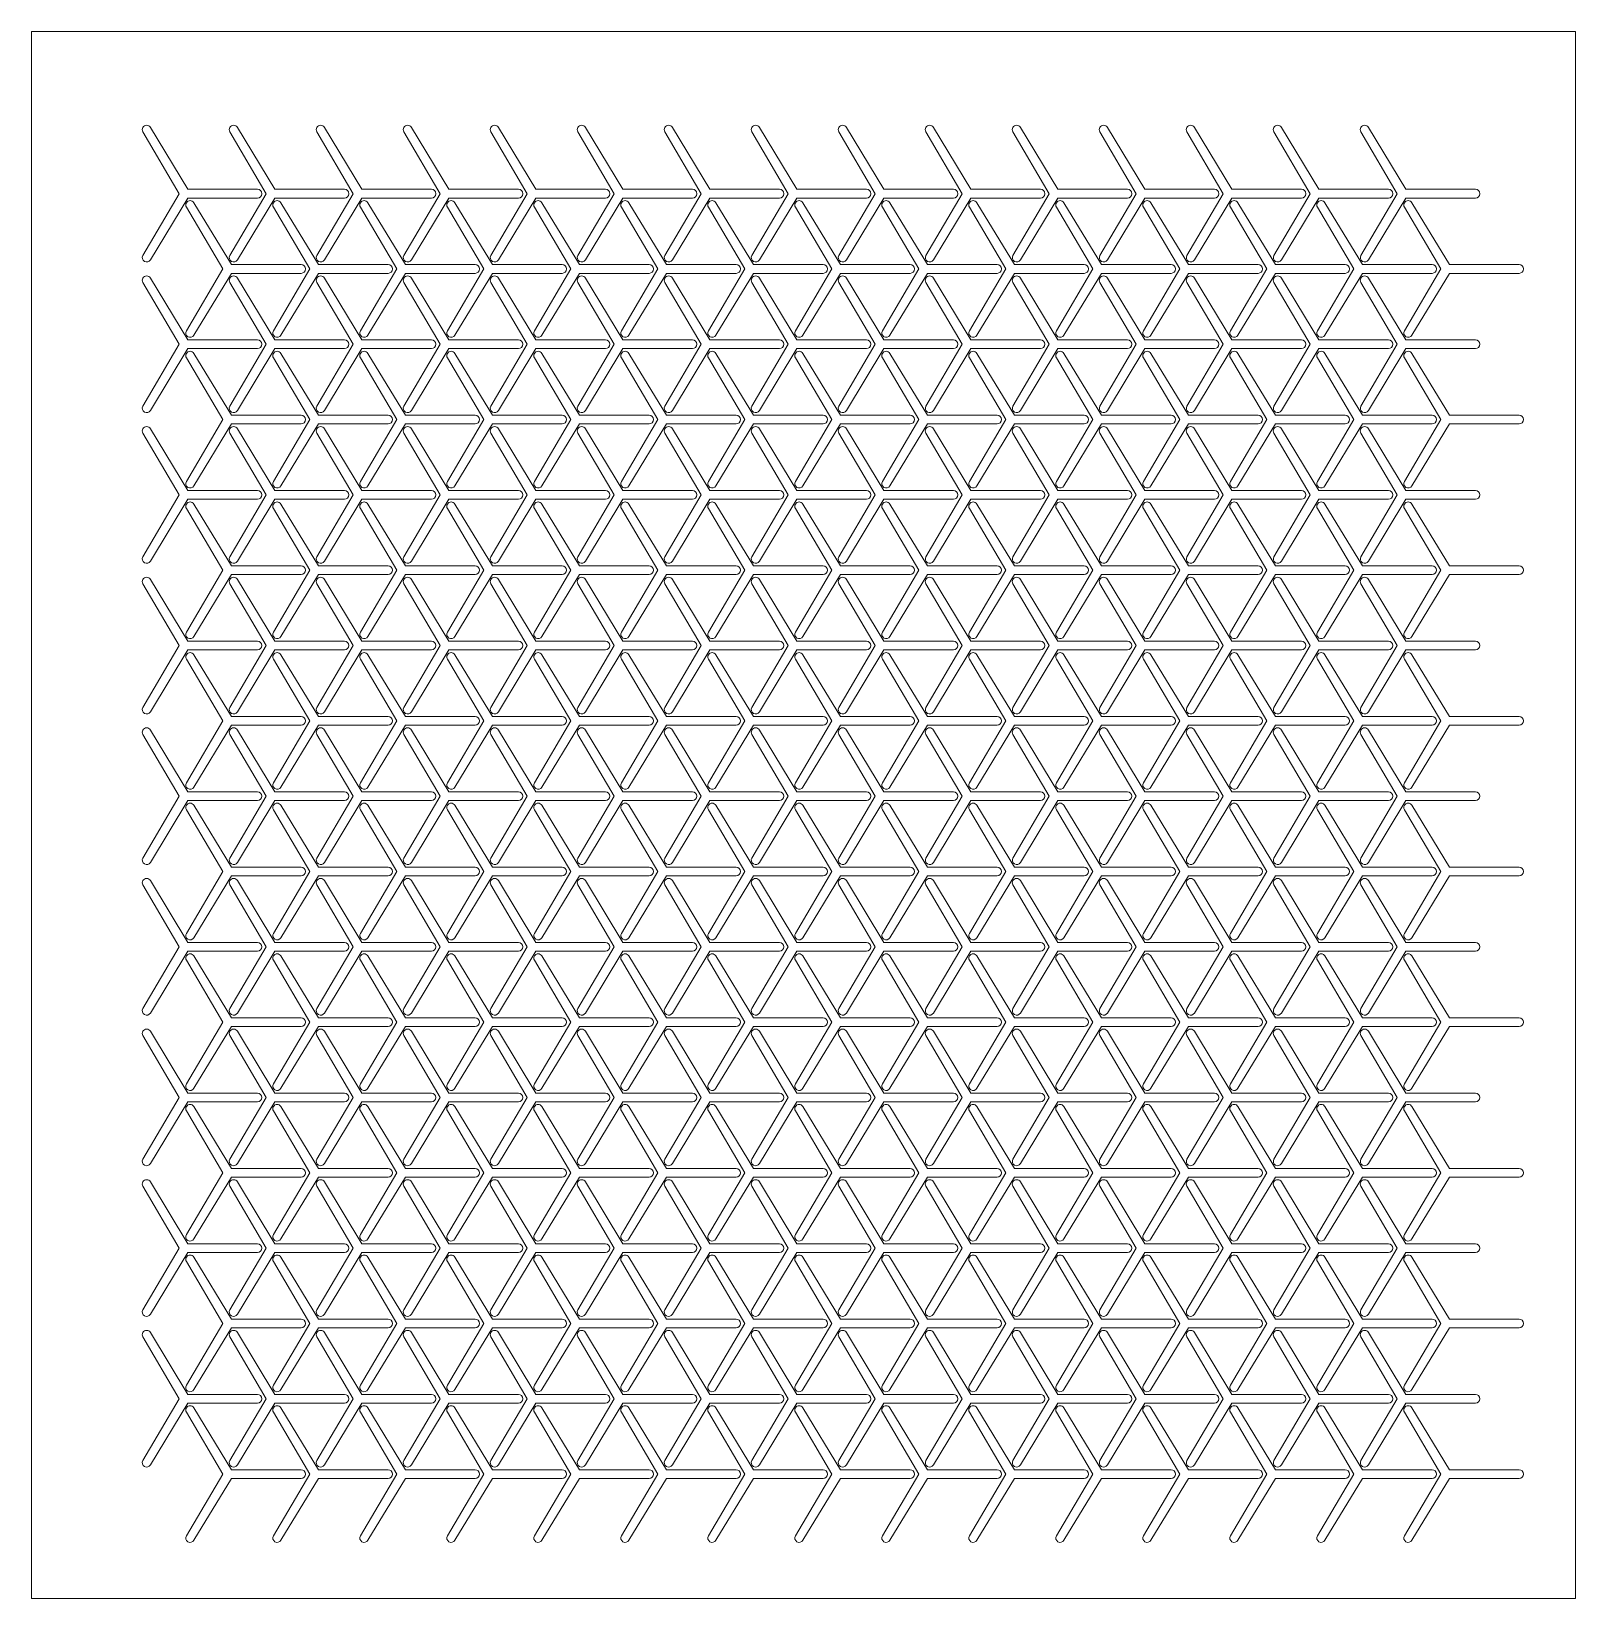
# Model space of a CAD drawing. Header units: metres. Extents: x 0 to 178, y 0 to 180.
import ezdxf

# ---------------------------------------------------------------- set-up
doc = ezdxf.new("R2010")
doc.units = ezdxf.units.M
doc.layers.add('TOP', color=1, linetype='Continuous', lineweight=0)

msp = doc.modelspace()

# ---------------------------------------------------------------- linework, layer by layer
at = {"layer": 'TOP'}
for p, q in [((0, 0), (0, 180.21)), ((0, 180.21), (177.5, 180.21)), ((177.5, 180.21), (177.5, 0)), ((12.82, 168.67), (17, 161.55)), ((18, 162.05), (13.68, 169.17)), ((22.82, 168.67), (27, 161.55)), ((28, 162.05), (23.68, 169.17)), ((32.82, 168.67), (37, 161.55)), ((38, 162.05), (33.68, 169.17)), ((42.82, 168.67), (47, 161.55)), ((48, 162.05), (43.68, 169.17)), ((52.82, 168.67), (57, 161.55)), ((58, 162.05), (53.68, 169.17)), ((62.82, 168.67), (67, 161.55)), ((68, 162.05), (63.68, 169.17)), ((72.82, 168.67), (77, 161.55)), ((78, 162.05), (73.68, 169.17)), ((82.82, 168.67), (87, 161.55)), ((88, 162.05), (83.68, 169.17)), ((92.82, 168.67), (97, 161.55)), ((98, 162.05), (93.68, 169.17)), ((102.82, 168.67), (107, 161.55)), ((108, 162.05), (103.68, 169.17)), ((112.82, 168.67), (117, 161.55)), ((118, 162.05), (113.68, 169.17)), ((122.82, 168.67), (127, 161.55)), ((128, 162.05), (123.68, 169.17)), ((132.82, 168.67), (137, 161.55)), ((138, 162.05), (133.68, 169.17)), ((142.82, 168.67), (147, 161.55)), ((148, 162.05), (143.68, 169.17)), ((152.82, 168.67), (157, 161.55)), ((158, 162.05), (153.68, 169.17)), ((17, 161.55), (12.82, 154.44)), ((13.68, 153.94), (18, 161.05)), ((26, 162.05), (18, 162.05)), ((18, 161.05), (26, 161.05)), ((23, 153.39), (18.68, 160.51)), ((27, 161.55), (22.82, 154.44)), ((23.68, 153.94), (28, 161.05)), ((36, 162.05), (28, 162.05)), ((28, 161.05), (36, 161.05)), ((33, 153.39), (28.68, 160.51)), ((37, 161.55), (32.82, 154.44)), ((33.68, 153.94), (38, 161.05)), ((46, 162.05), (38, 162.05)), ((38, 161.05), (46, 161.05)), ((43, 153.39), (38.68, 160.51)), ((47, 161.55), (42.82, 154.44)), ((43.68, 153.94), (48, 161.05)), ((56, 162.05), (48, 162.05)), ((48, 161.05), (56, 161.05)), ((53, 153.39), (48.68, 160.51)), ((57, 161.55), (52.82, 154.44)), ((53.68, 153.94), (58, 161.05)), ((66, 162.05), (58, 162.05)), ((58, 161.05), (66, 161.05)), ((63, 153.39), (58.68, 160.51)), ((67, 161.55), (62.82, 154.44)), ((63.68, 153.94), (68, 161.05)), ((76, 162.05), (68, 162.05)), ((68, 161.05), (76, 161.05)), ((73, 153.39), (68.68, 160.51)), ((77, 161.55), (72.82, 154.44)), ((73.68, 153.94), (78, 161.05)), ((86, 162.05), (78, 162.05)), ((78, 161.05), (86, 161.05)), ((83, 153.39), (78.68, 160.51)), ((87, 161.55), (82.82, 154.44)), ((83.68, 153.94), (88, 161.05)), ((96, 162.05), (88, 162.05)), ((88, 161.05), (96, 161.05)), ((93, 153.39), (88.68, 160.51)), ((97, 161.55), (92.82, 154.44)), ((93.68, 153.94), (98, 161.05)), ((106, 162.05), (98, 162.05)), ((98, 161.05), (106, 161.05)), ((103, 153.39), (98.68, 160.51)), ((107, 161.55), (102.82, 154.44)), ((103.68, 153.94), (108, 161.05)), ((116, 162.05), (108, 162.05)), ((108, 161.05), (116, 161.05)), ((113, 153.39), (108.68, 160.51)), ((117, 161.55), (112.82, 154.44)), ((113.68, 153.94), (118, 161.05)), ((126, 162.05), (118, 162.05)), ((118, 161.05), (126, 161.05)), ((123, 153.39), (118.68, 160.51)), ((127, 161.55), (122.82, 154.44)), ((123.68, 153.94), (128, 161.05)), ((136, 162.05), (128, 162.05)), ((128, 161.05), (136, 161.05)), ((133, 153.39), (128.68, 160.51)), ((137, 161.55), (132.82, 154.44)), ((133.68, 153.94), (138, 161.05)), ((146, 162.05), (138, 162.05)), ((138, 161.05), (146, 161.05)), ((143, 153.39), (138.68, 160.51)), ((147, 161.55), (142.82, 154.44)), ((143.68, 153.94), (148, 161.05)), ((156, 162.05), (148, 162.05)), ((148, 161.05), (156, 161.05)), ((153, 153.39), (148.68, 160.51)), ((157, 161.55), (152.82, 154.44)), ((153.68, 153.94), (158, 161.05)), ((166, 162.05), (158, 162.05)), ((158, 161.05), (166, 161.05)), ((163, 153.39), (158.68, 160.51)), ((17.82, 160.01), (22, 152.89)), ((27.82, 160.01), (32, 152.89)), ((37.82, 160.01), (42, 152.89)), ((47.82, 160.01), (52, 152.89)), ((57.82, 160.01), (62, 152.89)), ((67.82, 160.01), (72, 152.89)), ((77.82, 160.01), (82, 152.89)), ((87.82, 160.01), (92, 152.89)), ((97.82, 160.01), (102, 152.89)), ((107.82, 160.01), (112, 152.89)), ((117.82, 160.01), (122, 152.89)), ((127.82, 160.01), (132, 152.89)), ((137.82, 160.01), (142, 152.89)), ((147.82, 160.01), (152, 152.89)), ((157.82, 160.01), (162, 152.89)), ((31, 153.39), (23, 153.39)), ((41, 153.39), (33, 153.39)), ((51, 153.39), (43, 153.39)), ((61, 153.39), (53, 153.39)), ((71, 153.39), (63, 153.39)), ((81, 153.39), (73, 153.39)), ((91, 153.39), (83, 153.39)), ((101, 153.39), (93, 153.39)), ((111, 153.39), (103, 153.39)), ((121, 153.39), (113, 153.39)), ((131, 153.39), (123, 153.39)), ((141, 153.39), (133, 153.39)), ((151, 153.39), (143, 153.39)), ((161, 153.39), (153, 153.39)), ((171, 153.39), (163, 153.39)), ((18, 144.73), (13.68, 151.85)), ((22, 152.89), (17.82, 145.78)), ((18.68, 145.28), (23, 152.39)), ((23, 152.39), (31, 152.39)), ((28, 144.73), (23.68, 151.85)), ((32, 152.89), (27.82, 145.78)), ((28.68, 145.28), (33, 152.39)), ((33, 152.39), (41, 152.39)), ((38, 144.73), (33.68, 151.85)), ((42, 152.89), (37.82, 145.78)), ((38.68, 145.28), (43, 152.39)), ((43, 152.39), (51, 152.39)), ((48, 144.73), (43.68, 151.85)), ((52, 152.89), (47.82, 145.78)), ((48.68, 145.28), (53, 152.39)), ((53, 152.39), (61, 152.39)), ((58, 144.73), (53.68, 151.85)), ((62, 152.89), (57.82, 145.78)), ((58.68, 145.28), (63, 152.39)), ((63, 152.39), (71, 152.39)), ((68, 144.73), (63.68, 151.85)), ((72, 152.89), (67.82, 145.78)), ((68.68, 145.28), (73, 152.39)), ((73, 152.39), (81, 152.39)), ((78, 144.73), (73.68, 151.85)), ((82, 152.89), (77.82, 145.78)), ((78.68, 145.28), (83, 152.39)), ((83, 152.39), (91, 152.39)), ((88, 144.73), (83.68, 151.85)), ((92, 152.89), (87.82, 145.78)), ((88.68, 145.28), (93, 152.39)), ((93, 152.39), (101, 152.39)), ((98, 144.73), (93.68, 151.85)), ((102, 152.89), (97.82, 145.78)), ((98.68, 145.28), (103, 152.39)), ((103, 152.39), (111, 152.39)), ((108, 144.73), (103.68, 151.85)), ((112, 152.89), (107.82, 145.78)), ((108.68, 145.28), (113, 152.39)), ((113, 152.39), (121, 152.39)), ((118, 144.73), (113.68, 151.85)), ((122, 152.89), (117.82, 145.78)), ((118.68, 145.28), (123, 152.39)), ((123, 152.39), (131, 152.39)), ((128, 144.73), (123.68, 151.85)), ((132, 152.89), (127.82, 145.78)), ((128.68, 145.28), (133, 152.39)), ((133, 152.39), (141, 152.39)), ((138, 144.73), (133.68, 151.85)), ((142, 152.89), (137.82, 145.78)), ((138.68, 145.28), (143, 152.39)), ((143, 152.39), (151, 152.39)), ((148, 144.73), (143.68, 151.85)), ((152, 152.89), (147.82, 145.78)), ((148.68, 145.28), (153, 152.39)), ((153, 152.39), (161, 152.39)), ((158, 144.73), (153.68, 151.85)), ((162, 152.89), (157.82, 145.78)), ((158.68, 145.28), (163, 152.39)), ((163, 152.39), (171, 152.39)), ((12.82, 151.35), (17, 144.23)), ((22.82, 151.35), (27, 144.23)), ((32.82, 151.35), (37, 144.23)), ((42.82, 151.35), (47, 144.23)), ((52.82, 151.35), (57, 144.23)), ((62.82, 151.35), (67, 144.23)), ((72.82, 151.35), (77, 144.23)), ((82.82, 151.35), (87, 144.23)), ((92.82, 151.35), (97, 144.23)), ((102.82, 151.35), (107, 144.23)), ((112.82, 151.35), (117, 144.23)), ((122.82, 151.35), (127, 144.23)), ((132.82, 151.35), (137, 144.23)), ((142.82, 151.35), (147, 144.23)), ((152.82, 151.35), (157, 144.23)), ((17, 144.23), (12.82, 137.12)), ((26, 144.73), (18, 144.73)), ((27, 144.23), (22.82, 137.12)), ((36, 144.73), (28, 144.73)), ((37, 144.23), (32.82, 137.12)), ((46, 144.73), (38, 144.73)), ((47, 144.23), (42.82, 137.12)), ((56, 144.73), (48, 144.73)), ((57, 144.23), (52.82, 137.12)), ((66, 144.73), (58, 144.73)), ((67, 144.23), (62.82, 137.12)), ((76, 144.73), (68, 144.73)), ((77, 144.23), (72.82, 137.12)), ((86, 144.73), (78, 144.73)), ((87, 144.23), (82.82, 137.12)), ((96, 144.73), (88, 144.73)), ((97, 144.23), (92.82, 137.12)), ((106, 144.73), (98, 144.73)), ((107, 144.23), (102.82, 137.12)), ((116, 144.73), (108, 144.73)), ((117, 144.23), (112.82, 137.12)), ((126, 144.73), (118, 144.73)), ((127, 144.23), (122.82, 137.12)), ((136, 144.73), (128, 144.73)), ((137, 144.23), (132.82, 137.12)), ((146, 144.73), (138, 144.73)), ((147, 144.23), (142.82, 137.12)), ((156, 144.73), (148, 144.73)), ((157, 144.23), (152.82, 137.12)), ((166, 144.73), (158, 144.73)), ((13.68, 136.62), (18, 143.73)), ((17.82, 142.68), (22, 135.57)), ((18, 143.73), (26, 143.73)), ((23, 136.07), (18.68, 143.18)), ((23.68, 136.62), (28, 143.73)), ((27.82, 142.68), (32, 135.57)), ((28, 143.73), (36, 143.73)), ((33, 136.07), (28.68, 143.18)), ((33.68, 136.62), (38, 143.73)), ((37.82, 142.68), (42, 135.57)), ((38, 143.73), (46, 143.73)), ((43, 136.07), (38.68, 143.18)), ((43.68, 136.62), (48, 143.73)), ((47.82, 142.68), (52, 135.57)), ((48, 143.73), (56, 143.73)), ((53, 136.07), (48.68, 143.18)), ((53.68, 136.62), (58, 143.73)), ((57.82, 142.68), (62, 135.57)), ((58, 143.73), (66, 143.73)), ((63, 136.07), (58.68, 143.18)), ((63.68, 136.62), (68, 143.73)), ((67.82, 142.68), (72, 135.57)), ((68, 143.73), (76, 143.73)), ((73, 136.07), (68.68, 143.18)), ((73.68, 136.62), (78, 143.73)), ((77.82, 142.68), (82, 135.57)), ((78, 143.73), (86, 143.73)), ((83, 136.07), (78.68, 143.18)), ((83.68, 136.62), (88, 143.73)), ((87.82, 142.68), (92, 135.57)), ((88, 143.73), (96, 143.73)), ((93, 136.07), (88.68, 143.18)), ((93.68, 136.62), (98, 143.73)), ((97.82, 142.68), (102, 135.57)), ((98, 143.73), (106, 143.73)), ((103, 136.07), (98.68, 143.18)), ((103.68, 136.62), (108, 143.73)), ((107.82, 142.68), (112, 135.57)), ((108, 143.73), (116, 143.73)), ((113, 136.07), (108.68, 143.18)), ((113.68, 136.62), (118, 143.73)), ((117.82, 142.68), (122, 135.57)), ((118, 143.73), (126, 143.73)), ((123, 136.07), (118.68, 143.18)), ((123.68, 136.62), (128, 143.73)), ((127.82, 142.68), (132, 135.57)), ((128, 143.73), (136, 143.73)), ((133, 136.07), (128.68, 143.18)), ((133.68, 136.62), (138, 143.73)), ((137.82, 142.68), (142, 135.57)), ((138, 143.73), (146, 143.73)), ((143, 136.07), (138.68, 143.18)), ((143.68, 136.62), (148, 143.73)), ((147.82, 142.68), (152, 135.57)), ((148, 143.73), (156, 143.73)), ((153, 136.07), (148.68, 143.18)), ((153.68, 136.62), (158, 143.73)), ((157.82, 142.68), (162, 135.57)), ((158, 143.73), (166, 143.73)), ((163, 136.07), (158.68, 143.18)), ((22, 135.57), (17.82, 128.46)), ((31, 136.07), (23, 136.07)), ((32, 135.57), (27.82, 128.46)), ((41, 136.07), (33, 136.07)), ((42, 135.57), (37.82, 128.46)), ((51, 136.07), (43, 136.07)), ((52, 135.57), (47.82, 128.46)), ((61, 136.07), (53, 136.07)), ((62, 135.57), (57.82, 128.46)), ((71, 136.07), (63, 136.07)), ((72, 135.57), (67.82, 128.46)), ((81, 136.07), (73, 136.07)), ((82, 135.57), (77.82, 128.46)), ((91, 136.07), (83, 136.07)), ((92, 135.57), (87.82, 128.46)), ((101, 136.07), (93, 136.07)), ((102, 135.57), (97.82, 128.46)), ((111, 136.07), (103, 136.07)), ((112, 135.57), (107.82, 128.46)), ((121, 136.07), (113, 136.07)), ((122, 135.57), (117.82, 128.46)), ((131, 136.07), (123, 136.07)), ((132, 135.57), (127.82, 128.46)), ((141, 136.07), (133, 136.07)), ((142, 135.57), (137.82, 128.46)), ((151, 136.07), (143, 136.07)), ((152, 135.57), (147.82, 128.46)), ((161, 136.07), (153, 136.07)), ((162, 135.57), (157.82, 128.46)), ((171, 136.07), (163, 136.07)), ((12.82, 134.02), (17, 126.91)), ((18, 127.41), (13.68, 134.52)), ((18.68, 127.96), (23, 135.07)), ((22.82, 134.02), (27, 126.91)), ((23, 135.07), (31, 135.07)), ((28, 127.41), (23.68, 134.52)), ((28.68, 127.96), (33, 135.07)), ((32.82, 134.02), (37, 126.91)), ((33, 135.07), (41, 135.07)), ((38, 127.41), (33.68, 134.52)), ((38.68, 127.96), (43, 135.07)), ((42.82, 134.02), (47, 126.91)), ((43, 135.07), (51, 135.07)), ((48, 127.41), (43.68, 134.52)), ((48.68, 127.96), (53, 135.07)), ((52.82, 134.02), (57, 126.91)), ((53, 135.07), (61, 135.07)), ((58, 127.41), (53.68, 134.52)), ((58.68, 127.96), (63, 135.07)), ((62.82, 134.02), (67, 126.91)), ((63, 135.07), (71, 135.07)), ((68, 127.41), (63.68, 134.52)), ((68.68, 127.96), (73, 135.07)), ((72.82, 134.02), (77, 126.91)), ((73, 135.07), (81, 135.07)), ((78, 127.41), (73.68, 134.52)), ((78.68, 127.96), (83, 135.07)), ((82.82, 134.02), (87, 126.91)), ((83, 135.07), (91, 135.07)), ((88, 127.41), (83.68, 134.52)), ((88.68, 127.96), (93, 135.07)), ((92.82, 134.02), (97, 126.91)), ((93, 135.07), (101, 135.07)), ((98, 127.41), (93.68, 134.52)), ((98.68, 127.96), (103, 135.07)), ((102.82, 134.02), (107, 126.91)), ((103, 135.07), (111, 135.07)), ((108, 127.41), (103.68, 134.52)), ((108.68, 127.96), (113, 135.07)), ((112.82, 134.02), (117, 126.91)), ((113, 135.07), (121, 135.07)), ((118, 127.41), (113.68, 134.52)), ((118.68, 127.96), (123, 135.07)), ((122.82, 134.02), (127, 126.91)), ((123, 135.07), (131, 135.07)), ((128, 127.41), (123.68, 134.52)), ((128.68, 127.96), (133, 135.07)), ((132.82, 134.02), (137, 126.91)), ((133, 135.07), (141, 135.07)), ((138, 127.41), (133.68, 134.52)), ((138.68, 127.96), (143, 135.07)), ((142.82, 134.02), (147, 126.91)), ((143, 135.07), (151, 135.07)), ((148, 127.41), (143.68, 134.52)), ((148.68, 127.96), (153, 135.07)), ((152.82, 134.02), (157, 126.91)), ((153, 135.07), (161, 135.07)), ((158, 127.41), (153.68, 134.52)), ((158.68, 127.96), (163, 135.07)), ((163, 135.07), (171, 135.07)), ((17, 126.91), (12.82, 119.8)), ((13.68, 119.3), (18, 126.41)), ((26, 127.41), (18, 127.41)), ((18, 126.41), (26, 126.41)), ((27, 126.91), (22.82, 119.8)), ((23.68, 119.3), (28, 126.41)), ((36, 127.41), (28, 127.41)), ((28, 126.41), (36, 126.41)), ((37, 126.91), (32.82, 119.8)), ((33.68, 119.3), (38, 126.41)), ((46, 127.41), (38, 127.41)), ((38, 126.41), (46, 126.41)), ((47, 126.91), (42.82, 119.8)), ((43.68, 119.3), (48, 126.41)), ((56, 127.41), (48, 127.41)), ((48, 126.41), (56, 126.41)), ((57, 126.91), (52.82, 119.8)), ((53.68, 119.3), (58, 126.41)), ((66, 127.41), (58, 127.41)), ((58, 126.41), (66, 126.41)), ((67, 126.91), (62.82, 119.8)), ((63.68, 119.3), (68, 126.41)), ((76, 127.41), (68, 127.41)), ((68, 126.41), (76, 126.41)), ((77, 126.91), (72.82, 119.8)), ((73.68, 119.3), (78, 126.41)), ((86, 127.41), (78, 127.41)), ((78, 126.41), (86, 126.41)), ((87, 126.91), (82.82, 119.8)), ((83.68, 119.3), (88, 126.41)), ((96, 127.41), (88, 127.41)), ((88, 126.41), (96, 126.41)), ((97, 126.91), (92.82, 119.8)), ((93.68, 119.3), (98, 126.41)), ((106, 127.41), (98, 127.41)), ((98, 126.41), (106, 126.41)), ((107, 126.91), (102.82, 119.8)), ((103.68, 119.3), (108, 126.41)), ((116, 127.41), (108, 127.41)), ((108, 126.41), (116, 126.41)), ((117, 126.91), (112.82, 119.8)), ((113.68, 119.3), (118, 126.41)), ((126, 127.41), (118, 127.41)), ((118, 126.41), (126, 126.41)), ((127, 126.91), (122.82, 119.8)), ((123.68, 119.3), (128, 126.41)), ((136, 127.41), (128, 127.41)), ((128, 126.41), (136, 126.41)), ((137, 126.91), (132.82, 119.8)), ((133.68, 119.3), (138, 126.41)), ((146, 127.41), (138, 127.41)), ((138, 126.41), (146, 126.41)), ((147, 126.91), (142.82, 119.8)), ((143.68, 119.3), (148, 126.41)), ((156, 127.41), (148, 127.41)), ((148, 126.41), (156, 126.41)), ((157, 126.91), (152.82, 119.8)), ((153.68, 119.3), (158, 126.41)), ((166, 127.41), (158, 127.41)), ((158, 126.41), (166, 126.41)), ((17.82, 125.36), (22, 118.25)), ((23, 118.75), (18.68, 125.86)), ((27.82, 125.36), (32, 118.25)), ((33, 118.75), (28.68, 125.86)), ((37.82, 125.36), (42, 118.25)), ((43, 118.75), (38.68, 125.86)), ((47.82, 125.36), (52, 118.25)), ((53, 118.75), (48.68, 125.86)), ((57.82, 125.36), (62, 118.25)), ((63, 118.75), (58.68, 125.86)), ((67.82, 125.36), (72, 118.25)), ((73, 118.75), (68.68, 125.86)), ((77.82, 125.36), (82, 118.25)), ((83, 118.75), (78.68, 125.86)), ((87.82, 125.36), (92, 118.25)), ((93, 118.75), (88.68, 125.86)), ((97.82, 125.36), (102, 118.25)), ((103, 118.75), (98.68, 125.86)), ((107.82, 125.36), (112, 118.25)), ((113, 118.75), (108.68, 125.86)), ((117.82, 125.36), (122, 118.25)), ((123, 118.75), (118.68, 125.86)), ((127.82, 125.36), (132, 118.25)), ((133, 118.75), (128.68, 125.86)), ((137.82, 125.36), (142, 118.25)), ((143, 118.75), (138.68, 125.86)), ((147.82, 125.36), (152, 118.25)), ((153, 118.75), (148.68, 125.86)), ((157.82, 125.36), (162, 118.25)), ((163, 118.75), (158.68, 125.86)), ((18, 110.09), (13.68, 117.2)), ((22, 118.25), (17.82, 111.14)), ((18.68, 110.64), (23, 117.75)), ((31, 118.75), (23, 118.75)), ((23, 117.75), (31, 117.75)), ((28, 110.09), (23.68, 117.2)), ((32, 118.25), (27.82, 111.14)), ((28.68, 110.64), (33, 117.75)), ((41, 118.75), (33, 118.75)), ((33, 117.75), (41, 117.75)), ((38, 110.09), (33.68, 117.2)), ((42, 118.25), (37.82, 111.14)), ((38.68, 110.64), (43, 117.75)), ((51, 118.75), (43, 118.75)), ((43, 117.75), (51, 117.75)), ((48, 110.09), (43.68, 117.2)), ((52, 118.25), (47.82, 111.14)), ((48.68, 110.64), (53, 117.75)), ((61, 118.75), (53, 118.75)), ((53, 117.75), (61, 117.75)), ((58, 110.09), (53.68, 117.2)), ((62, 118.25), (57.82, 111.14)), ((58.68, 110.64), (63, 117.75)), ((71, 118.75), (63, 118.75)), ((63, 117.75), (71, 117.75)), ((68, 110.09), (63.68, 117.2)), ((72, 118.25), (67.82, 111.14)), ((68.68, 110.64), (73, 117.75)), ((81, 118.75), (73, 118.75)), ((73, 117.75), (81, 117.75)), ((78, 110.09), (73.68, 117.2)), ((82, 118.25), (77.82, 111.14)), ((78.68, 110.64), (83, 117.75)), ((91, 118.75), (83, 118.75)), ((83, 117.75), (91, 117.75)), ((88, 110.09), (83.68, 117.2)), ((92, 118.25), (87.82, 111.14)), ((88.68, 110.64), (93, 117.75)), ((101, 118.75), (93, 118.75)), ((93, 117.75), (101, 117.75)), ((98, 110.09), (93.68, 117.2)), ((102, 118.25), (97.82, 111.14)), ((98.68, 110.64), (103, 117.75)), ((111, 118.75), (103, 118.75)), ((103, 117.75), (111, 117.75)), ((108, 110.09), (103.68, 117.2)), ((112, 118.25), (107.82, 111.14)), ((108.68, 110.64), (113, 117.75)), ((121, 118.75), (113, 118.75)), ((113, 117.75), (121, 117.75)), ((118, 110.09), (113.68, 117.2)), ((122, 118.25), (117.82, 111.14)), ((118.68, 110.64), (123, 117.75)), ((131, 118.75), (123, 118.75)), ((123, 117.75), (131, 117.75)), ((128, 110.09), (123.68, 117.2)), ((132, 118.25), (127.82, 111.14)), ((128.68, 110.64), (133, 117.75)), ((141, 118.75), (133, 118.75)), ((133, 117.75), (141, 117.75)), ((138, 110.09), (133.68, 117.2)), ((142, 118.25), (137.82, 111.14)), ((138.68, 110.64), (143, 117.75)), ((151, 118.75), (143, 118.75)), ((143, 117.75), (151, 117.75)), ((148, 110.09), (143.68, 117.2)), ((152, 118.25), (147.82, 111.14)), ((148.68, 110.64), (153, 117.75)), ((161, 118.75), (153, 118.75)), ((153, 117.75), (161, 117.75)), ((158, 110.09), (153.68, 117.2)), ((162, 118.25), (157.82, 111.14)), ((158.68, 110.64), (163, 117.75)), ((171, 118.75), (163, 118.75)), ((163, 117.75), (171, 117.75)), ((12.82, 116.7), (17, 109.59)), ((22.82, 116.7), (27, 109.59)), ((32.82, 116.7), (37, 109.59)), ((42.82, 116.7), (47, 109.59)), ((52.82, 116.7), (57, 109.59)), ((62.82, 116.7), (67, 109.59)), ((72.82, 116.7), (77, 109.59)), ((82.82, 116.7), (87, 109.59)), ((92.82, 116.7), (97, 109.59)), ((102.82, 116.7), (107, 109.59)), ((112.82, 116.7), (117, 109.59)), ((122.82, 116.7), (127, 109.59)), ((132.82, 116.7), (137, 109.59)), ((142.82, 116.7), (147, 109.59)), ((152.82, 116.7), (157, 109.59)), ((26, 110.09), (18, 110.09)), ((36, 110.09), (28, 110.09)), ((46, 110.09), (38, 110.09)), ((56, 110.09), (48, 110.09)), ((66, 110.09), (58, 110.09)), ((76, 110.09), (68, 110.09)), ((86, 110.09), (78, 110.09)), ((96, 110.09), (88, 110.09)), ((106, 110.09), (98, 110.09)), ((116, 110.09), (108, 110.09)), ((126, 110.09), (118, 110.09)), ((136, 110.09), (128, 110.09)), ((146, 110.09), (138, 110.09)), ((156, 110.09), (148, 110.09)), ((166, 110.09), (158, 110.09)), ((17, 109.59), (12.82, 102.48)), ((13.68, 101.98), (18, 109.09)), ((18, 109.09), (26, 109.09)), ((23, 101.43), (18.68, 108.54)), ((27, 109.59), (22.82, 102.48)), ((23.68, 101.98), (28, 109.09)), ((28, 109.09), (36, 109.09)), ((33, 101.43), (28.68, 108.54)), ((37, 109.59), (32.82, 102.48)), ((33.68, 101.98), (38, 109.09)), ((38, 109.09), (46, 109.09)), ((43, 101.43), (38.68, 108.54)), ((47, 109.59), (42.82, 102.48)), ((43.68, 101.98), (48, 109.09)), ((48, 109.09), (56, 109.09)), ((53, 101.43), (48.68, 108.54)), ((57, 109.59), (52.82, 102.48)), ((53.68, 101.98), (58, 109.09)), ((58, 109.09), (66, 109.09)), ((63, 101.43), (58.68, 108.54)), ((67, 109.59), (62.82, 102.48)), ((63.68, 101.98), (68, 109.09)), ((68, 109.09), (76, 109.09)), ((73, 101.43), (68.68, 108.54)), ((77, 109.59), (72.82, 102.48)), ((73.68, 101.98), (78, 109.09)), ((78, 109.09), (86, 109.09)), ((83, 101.43), (78.68, 108.54)), ((87, 109.59), (82.82, 102.48)), ((83.68, 101.98), (88, 109.09)), ((88, 109.09), (96, 109.09)), ((93, 101.43), (88.68, 108.54)), ((97, 109.59), (92.82, 102.48)), ((93.68, 101.98), (98, 109.09)), ((98, 109.09), (106, 109.09)), ((103, 101.43), (98.68, 108.54)), ((107, 109.59), (102.82, 102.48)), ((103.68, 101.98), (108, 109.09)), ((108, 109.09), (116, 109.09)), ((113, 101.43), (108.68, 108.54)), ((117, 109.59), (112.82, 102.48)), ((113.68, 101.98), (118, 109.09)), ((118, 109.09), (126, 109.09)), ((123, 101.43), (118.68, 108.54)), ((127, 109.59), (122.82, 102.48)), ((123.68, 101.98), (128, 109.09)), ((128, 109.09), (136, 109.09)), ((133, 101.43), (128.68, 108.54)), ((137, 109.59), (132.82, 102.48)), ((133.68, 101.98), (138, 109.09)), ((138, 109.09), (146, 109.09)), ((143, 101.43), (138.68, 108.54)), ((147, 109.59), (142.82, 102.48)), ((143.68, 101.98), (148, 109.09)), ((148, 109.09), (156, 109.09)), ((153, 101.43), (148.68, 108.54)), ((157, 109.59), (152.82, 102.48)), ((153.68, 101.98), (158, 109.09)), ((158, 109.09), (166, 109.09)), ((163, 101.43), (158.68, 108.54)), ((17.82, 108.04), (22, 100.93)), ((27.82, 108.04), (32, 100.93)), ((37.82, 108.04), (42, 100.93)), ((47.82, 108.04), (52, 100.93)), ((57.82, 108.04), (62, 100.93)), ((67.82, 108.04), (72, 100.93)), ((77.82, 108.04), (82, 100.93)), ((87.82, 108.04), (92, 100.93)), ((97.82, 108.04), (102, 100.93)), ((107.82, 108.04), (112, 100.93)), ((117.82, 108.04), (122, 100.93)), ((127.82, 108.04), (132, 100.93)), ((137.82, 108.04), (142, 100.93)), ((147.82, 108.04), (152, 100.93)), ((157.82, 108.04), (162, 100.93)), ((22, 100.93), (17.82, 93.82)), ((31, 101.43), (23, 101.43)), ((32, 100.93), (27.82, 93.82)), ((41, 101.43), (33, 101.43)), ((42, 100.93), (37.82, 93.82)), ((51, 101.43), (43, 101.43)), ((52, 100.93), (47.82, 93.82)), ((61, 101.43), (53, 101.43)), ((62, 100.93), (57.82, 93.82)), ((71, 101.43), (63, 101.43)), ((72, 100.93), (67.82, 93.82)), ((81, 101.43), (73, 101.43)), ((82, 100.93), (77.82, 93.82)), ((91, 101.43), (83, 101.43)), ((92, 100.93), (87.82, 93.82)), ((101, 101.43), (93, 101.43)), ((102, 100.93), (97.82, 93.82)), ((111, 101.43), (103, 101.43)), ((112, 100.93), (107.82, 93.82)), ((121, 101.43), (113, 101.43)), ((122, 100.93), (117.82, 93.82)), ((131, 101.43), (123, 101.43)), ((132, 100.93), (127.82, 93.82)), ((141, 101.43), (133, 101.43)), ((142, 100.93), (137.82, 93.82)), ((151, 101.43), (143, 101.43)), ((152, 100.93), (147.82, 93.82)), ((161, 101.43), (153, 101.43)), ((162, 100.93), (157.82, 93.82)), ((171, 101.43), (163, 101.43)), ((12.82, 99.38), (17, 92.27)), ((18, 92.77), (13.68, 99.88)), ((18.68, 93.32), (23, 100.43)), ((22.82, 99.38), (27, 92.27)), ((23, 100.43), (31, 100.43)), ((28, 92.77), (23.68, 99.88)), ((28.68, 93.32), (33, 100.43)), ((32.82, 99.38), (37, 92.27)), ((33, 100.43), (41, 100.43)), ((38, 92.77), (33.68, 99.88)), ((38.68, 93.32), (43, 100.43)), ((42.82, 99.38), (47, 92.27)), ((43, 100.43), (51, 100.43)), ((48, 92.77), (43.68, 99.88)), ((48.68, 93.32), (53, 100.43)), ((52.82, 99.38), (57, 92.27)), ((53, 100.43), (61, 100.43)), ((58, 92.77), (53.68, 99.88)), ((58.68, 93.32), (63, 100.43)), ((62.82, 99.38), (67, 92.27)), ((63, 100.43), (71, 100.43)), ((68, 92.77), (63.68, 99.88)), ((68.68, 93.32), (73, 100.43)), ((72.82, 99.38), (77, 92.27)), ((73, 100.43), (81, 100.43)), ((78, 92.77), (73.68, 99.88)), ((78.68, 93.32), (83, 100.43)), ((82.82, 99.38), (87, 92.27)), ((83, 100.43), (91, 100.43)), ((88, 92.77), (83.68, 99.88)), ((88.68, 93.32), (93, 100.43)), ((92.82, 99.38), (97, 92.27)), ((93, 100.43), (101, 100.43)), ((98, 92.77), (93.68, 99.88)), ((98.68, 93.32), (103, 100.43)), ((102.82, 99.38), (107, 92.27)), ((103, 100.43), (111, 100.43)), ((108, 92.77), (103.68, 99.88)), ((108.68, 93.32), (113, 100.43)), ((112.82, 99.38), (117, 92.27)), ((113, 100.43), (121, 100.43)), ((118, 92.77), (113.68, 99.88)), ((118.68, 93.32), (123, 100.43)), ((122.82, 99.38), (127, 92.27)), ((123, 100.43), (131, 100.43)), ((128, 92.77), (123.68, 99.88)), ((128.68, 93.32), (133, 100.43)), ((132.82, 99.38), (137, 92.27)), ((133, 100.43), (141, 100.43)), ((138, 92.77), (133.68, 99.88)), ((138.68, 93.32), (143, 100.43)), ((142.82, 99.38), (147, 92.27)), ((143, 100.43), (151, 100.43)), ((148, 92.77), (143.68, 99.88)), ((148.68, 93.32), (153, 100.43)), ((152.82, 99.38), (157, 92.27)), ((153, 100.43), (161, 100.43)), ((158, 92.77), (153.68, 99.88)), ((158.68, 93.32), (163, 100.43)), ((163, 100.43), (171, 100.43)), ((17, 92.27), (12.82, 85.16)), ((26, 92.77), (18, 92.77)), ((27, 92.27), (22.82, 85.16)), ((36, 92.77), (28, 92.77)), ((37, 92.27), (32.82, 85.16)), ((46, 92.77), (38, 92.77)), ((47, 92.27), (42.82, 85.16)), ((56, 92.77), (48, 92.77)), ((57, 92.27), (52.82, 85.16)), ((66, 92.77), (58, 92.77)), ((67, 92.27), (62.82, 85.16)), ((76, 92.77), (68, 92.77)), ((77, 92.27), (72.82, 85.16)), ((86, 92.77), (78, 92.77)), ((87, 92.27), (82.82, 85.16)), ((96, 92.77), (88, 92.77)), ((97, 92.27), (92.82, 85.16)), ((106, 92.77), (98, 92.77)), ((107, 92.27), (102.82, 85.16)), ((116, 92.77), (108, 92.77)), ((117, 92.27), (112.82, 85.16)), ((126, 92.77), (118, 92.77)), ((127, 92.27), (122.82, 85.16)), ((136, 92.77), (128, 92.77)), ((137, 92.27), (132.82, 85.16)), ((146, 92.77), (138, 92.77)), ((147, 92.27), (142.82, 85.16)), ((156, 92.77), (148, 92.77)), ((157, 92.27), (152.82, 85.16)), ((166, 92.77), (158, 92.77)), ((13.68, 84.66), (18, 91.77)), ((17.82, 90.72), (22, 83.61)), ((18, 91.77), (26, 91.77)), ((23, 84.11), (18.68, 91.22)), ((23.68, 84.66), (28, 91.77)), ((27.82, 90.72), (32, 83.61)), ((28, 91.77), (36, 91.77)), ((33, 84.11), (28.68, 91.22)), ((33.68, 84.66), (38, 91.77)), ((37.82, 90.72), (42, 83.61)), ((38, 91.77), (46, 91.77)), ((43, 84.11), (38.68, 91.22)), ((43.68, 84.66), (48, 91.77)), ((47.82, 90.72), (52, 83.61)), ((48, 91.77), (56, 91.77)), ((53, 84.11), (48.68, 91.22)), ((53.68, 84.66), (58, 91.77)), ((57.82, 90.72), (62, 83.61)), ((58, 91.77), (66, 91.77)), ((63, 84.11), (58.68, 91.22)), ((63.68, 84.66), (68, 91.77)), ((67.82, 90.72), (72, 83.61)), ((68, 91.77), (76, 91.77)), ((73, 84.11), (68.68, 91.22)), ((73.68, 84.66), (78, 91.77)), ((77.82, 90.72), (82, 83.61)), ((78, 91.77), (86, 91.77)), ((83, 84.11), (78.68, 91.22)), ((83.68, 84.66), (88, 91.77)), ((87.82, 90.72), (92, 83.61)), ((88, 91.77), (96, 91.77)), ((93, 84.11), (88.68, 91.22)), ((93.68, 84.66), (98, 91.77)), ((97.82, 90.72), (102, 83.61)), ((98, 91.77), (106, 91.77)), ((103, 84.11), (98.68, 91.22)), ((103.68, 84.66), (108, 91.77)), ((107.82, 90.72), (112, 83.61)), ((108, 91.77), (116, 91.77)), ((113, 84.11), (108.68, 91.22)), ((113.68, 84.66), (118, 91.77)), ((117.82, 90.72), (122, 83.61)), ((118, 91.77), (126, 91.77)), ((123, 84.11), (118.68, 91.22)), ((123.68, 84.66), (128, 91.77)), ((127.82, 90.72), (132, 83.61)), ((128, 91.77), (136, 91.77)), ((133, 84.11), (128.68, 91.22)), ((133.68, 84.66), (138, 91.77)), ((137.82, 90.72), (142, 83.61)), ((138, 91.77), (146, 91.77)), ((143, 84.11), (138.68, 91.22)), ((143.68, 84.66), (148, 91.77)), ((147.82, 90.72), (152, 83.61)), ((148, 91.77), (156, 91.77)), ((153, 84.11), (148.68, 91.22)), ((153.68, 84.66), (158, 91.77)), ((157.82, 90.72), (162, 83.61)), ((158, 91.77), (166, 91.77)), ((163, 84.11), (158.68, 91.22)), ((22, 83.61), (17.82, 76.5)), ((18.68, 76), (23, 83.11)), ((31, 84.11), (23, 84.11)), ((23, 83.11), (31, 83.11)), ((32, 83.61), (27.82, 76.5)), ((28.68, 76), (33, 83.11)), ((41, 84.11), (33, 84.11)), ((33, 83.11), (41, 83.11)), ((42, 83.61), (37.82, 76.5)), ((38.68, 76), (43, 83.11)), ((51, 84.11), (43, 84.11)), ((43, 83.11), (51, 83.11)), ((52, 83.61), (47.82, 76.5)), ((48.68, 76), (53, 83.11)), ((61, 84.11), (53, 84.11)), ((53, 83.11), (61, 83.11)), ((62, 83.61), (57.82, 76.5)), ((58.68, 76), (63, 83.11)), ((71, 84.11), (63, 84.11)), ((63, 83.11), (71, 83.11)), ((72, 83.61), (67.82, 76.5)), ((68.68, 76), (73, 83.11)), ((81, 84.11), (73, 84.11)), ((73, 83.11), (81, 83.11)), ((82, 83.61), (77.82, 76.5)), ((78.68, 76), (83, 83.11)), ((91, 84.11), (83, 84.11)), ((83, 83.11), (91, 83.11)), ((92, 83.61), (87.82, 76.5)), ((88.68, 76), (93, 83.11)), ((101, 84.11), (93, 84.11)), ((93, 83.11), (101, 83.11)), ((102, 83.61), (97.82, 76.5)), ((98.68, 76), (103, 83.11)), ((111, 84.11), (103, 84.11)), ((103, 83.11), (111, 83.11)), ((112, 83.61), (107.82, 76.5)), ((108.68, 76), (113, 83.11)), ((121, 84.11), (113, 84.11)), ((113, 83.11), (121, 83.11)), ((122, 83.61), (117.82, 76.5)), ((118.68, 76), (123, 83.11)), ((131, 84.11), (123, 84.11)), ((123, 83.11), (131, 83.11)), ((132, 83.61), (127.82, 76.5)), ((128.68, 76), (133, 83.11)), ((141, 84.11), (133, 84.11)), ((133, 83.11), (141, 83.11)), ((142, 83.61), (137.82, 76.5)), ((138.68, 76), (143, 83.11)), ((151, 84.11), (143, 84.11)), ((143, 83.11), (151, 83.11)), ((152, 83.61), (147.82, 76.5)), ((148.68, 76), (153, 83.11)), ((161, 84.11), (153, 84.11)), ((153, 83.11), (161, 83.11)), ((162, 83.61), (157.82, 76.5)), ((158.68, 76), (163, 83.11)), ((171, 84.11), (163, 84.11)), ((163, 83.11), (171, 83.11)), ((12.82, 82.06), (17, 74.95)), ((18, 75.45), (13.68, 82.56)), ((22.82, 82.06), (27, 74.95)), ((28, 75.45), (23.68, 82.56)), ((32.82, 82.06), (37, 74.95)), ((38, 75.45), (33.68, 82.56)), ((42.82, 82.06), (47, 74.95)), ((48, 75.45), (43.68, 82.56)), ((52.82, 82.06), (57, 74.95)), ((58, 75.45), (53.68, 82.56)), ((62.82, 82.06), (67, 74.95)), ((68, 75.45), (63.68, 82.56)), ((72.82, 82.06), (77, 74.95)), ((78, 75.45), (73.68, 82.56)), ((82.82, 82.06), (87, 74.95)), ((88, 75.45), (83.68, 82.56)), ((92.82, 82.06), (97, 74.95)), ((98, 75.45), (93.68, 82.56)), ((102.82, 82.06), (107, 74.95)), ((108, 75.45), (103.68, 82.56)), ((112.82, 82.06), (117, 74.95)), ((118, 75.45), (113.68, 82.56)), ((122.82, 82.06), (127, 74.95)), ((128, 75.45), (123.68, 82.56)), ((132.82, 82.06), (137, 74.95)), ((138, 75.45), (133.68, 82.56)), ((142.82, 82.06), (147, 74.95)), ((148, 75.45), (143.68, 82.56)), ((152.82, 82.06), (157, 74.95)), ((158, 75.45), (153.68, 82.56)), ((17, 74.95), (12.82, 67.84)), ((13.68, 67.34), (18, 74.45)), ((26, 75.45), (18, 75.45)), ((18, 74.45), (26, 74.45)), ((23, 66.79), (18.68, 73.9)), ((27, 74.95), (22.82, 67.84)), ((23.68, 67.34), (28, 74.45)), ((36, 75.45), (28, 75.45)), ((28, 74.45), (36, 74.45)), ((33, 66.79), (28.68, 73.9)), ((37, 74.95), (32.82, 67.84)), ((33.68, 67.34), (38, 74.45)), ((46, 75.45), (38, 75.45)), ((38, 74.45), (46, 74.45)), ((43, 66.79), (38.68, 73.9)), ((47, 74.95), (42.82, 67.84)), ((43.68, 67.34), (48, 74.45)), ((56, 75.45), (48, 75.45)), ((48, 74.45), (56, 74.45)), ((53, 66.79), (48.68, 73.9)), ((57, 74.95), (52.82, 67.84)), ((53.68, 67.34), (58, 74.45)), ((66, 75.45), (58, 75.45)), ((58, 74.45), (66, 74.45)), ((63, 66.79), (58.68, 73.9)), ((67, 74.95), (62.82, 67.84)), ((63.68, 67.34), (68, 74.45)), ((76, 75.45), (68, 75.45)), ((68, 74.45), (76, 74.45)), ((73, 66.79), (68.68, 73.9)), ((77, 74.95), (72.82, 67.84)), ((73.68, 67.34), (78, 74.45)), ((86, 75.45), (78, 75.45)), ((78, 74.45), (86, 74.45)), ((83, 66.79), (78.68, 73.9)), ((87, 74.95), (82.82, 67.84)), ((83.68, 67.34), (88, 74.45)), ((96, 75.45), (88, 75.45)), ((88, 74.45), (96, 74.45)), ((93, 66.79), (88.68, 73.9)), ((97, 74.95), (92.82, 67.84)), ((93.68, 67.34), (98, 74.45)), ((106, 75.45), (98, 75.45)), ((98, 74.45), (106, 74.45)), ((103, 66.79), (98.68, 73.9)), ((107, 74.95), (102.82, 67.84)), ((103.68, 67.34), (108, 74.45)), ((116, 75.45), (108, 75.45)), ((108, 74.45), (116, 74.45)), ((113, 66.79), (108.68, 73.9)), ((117, 74.95), (112.82, 67.84)), ((113.68, 67.34), (118, 74.45)), ((126, 75.45), (118, 75.45)), ((118, 74.45), (126, 74.45)), ((123, 66.79), (118.68, 73.9)), ((127, 74.95), (122.82, 67.84)), ((123.68, 67.34), (128, 74.45)), ((136, 75.45), (128, 75.45)), ((128, 74.45), (136, 74.45)), ((133, 66.79), (128.68, 73.9)), ((137, 74.95), (132.82, 67.84)), ((133.68, 67.34), (138, 74.45)), ((146, 75.45), (138, 75.45)), ((138, 74.45), (146, 74.45)), ((143, 66.79), (138.68, 73.9)), ((147, 74.95), (142.82, 67.84)), ((143.68, 67.34), (148, 74.45)), ((156, 75.45), (148, 75.45)), ((148, 74.45), (156, 74.45)), ((153, 66.79), (148.68, 73.9)), ((157, 74.95), (152.82, 67.84)), ((153.68, 67.34), (158, 74.45)), ((166, 75.45), (158, 75.45)), ((158, 74.45), (166, 74.45)), ((163, 66.79), (158.68, 73.9)), ((17.82, 73.4), (22, 66.29)), ((27.82, 73.4), (32, 66.29)), ((37.82, 73.4), (42, 66.29)), ((47.82, 73.4), (52, 66.29)), ((57.82, 73.4), (62, 66.29)), ((67.82, 73.4), (72, 66.29)), ((77.82, 73.4), (82, 66.29)), ((87.82, 73.4), (92, 66.29)), ((97.82, 73.4), (102, 66.29)), ((107.82, 73.4), (112, 66.29)), ((117.82, 73.4), (122, 66.29)), ((127.82, 73.4), (132, 66.29)), ((137.82, 73.4), (142, 66.29)), ((147.82, 73.4), (152, 66.29)), ((157.82, 73.4), (162, 66.29)), ((31, 66.79), (23, 66.79)), ((41, 66.79), (33, 66.79)), ((51, 66.79), (43, 66.79)), ((61, 66.79), (53, 66.79)), ((71, 66.79), (63, 66.79)), ((81, 66.79), (73, 66.79)), ((91, 66.79), (83, 66.79)), ((101, 66.79), (93, 66.79)), ((111, 66.79), (103, 66.79)), ((121, 66.79), (113, 66.79)), ((131, 66.79), (123, 66.79)), ((141, 66.79), (133, 66.79)), ((151, 66.79), (143, 66.79)), ((161, 66.79), (153, 66.79)), ((171, 66.79), (163, 66.79)), ((18, 58.13), (13.68, 65.24)), ((22, 66.29), (17.82, 59.18)), ((18.68, 58.68), (23, 65.79)), ((23, 65.79), (31, 65.79)), ((28, 58.13), (23.68, 65.24)), ((32, 66.29), (27.82, 59.18)), ((28.68, 58.68), (33, 65.79)), ((33, 65.79), (41, 65.79)), ((38, 58.13), (33.68, 65.24)), ((42, 66.29), (37.82, 59.18)), ((38.68, 58.68), (43, 65.79)), ((43, 65.79), (51, 65.79)), ((48, 58.13), (43.68, 65.24)), ((52, 66.29), (47.82, 59.18)), ((48.68, 58.68), (53, 65.79)), ((53, 65.79), (61, 65.79)), ((58, 58.13), (53.68, 65.24)), ((62, 66.29), (57.82, 59.18)), ((58.68, 58.68), (63, 65.79)), ((63, 65.79), (71, 65.79)), ((68, 58.13), (63.68, 65.24)), ((72, 66.29), (67.82, 59.18)), ((68.68, 58.68), (73, 65.79)), ((73, 65.79), (81, 65.79)), ((78, 58.13), (73.68, 65.24)), ((82, 66.29), (77.82, 59.18)), ((78.68, 58.68), (83, 65.79)), ((83, 65.79), (91, 65.79)), ((88, 58.13), (83.68, 65.24)), ((92, 66.29), (87.82, 59.18)), ((88.68, 58.68), (93, 65.79)), ((93, 65.79), (101, 65.79)), ((98, 58.13), (93.68, 65.24)), ((102, 66.29), (97.82, 59.18)), ((98.68, 58.68), (103, 65.79)), ((103, 65.79), (111, 65.79)), ((108, 58.13), (103.68, 65.24)), ((112, 66.29), (107.82, 59.18)), ((108.68, 58.68), (113, 65.79)), ((113, 65.79), (121, 65.79)), ((118, 58.13), (113.68, 65.24)), ((122, 66.29), (117.82, 59.18)), ((118.68, 58.68), (123, 65.79)), ((123, 65.79), (131, 65.79)), ((128, 58.13), (123.68, 65.24)), ((132, 66.29), (127.82, 59.18)), ((128.68, 58.68), (133, 65.79)), ((133, 65.79), (141, 65.79)), ((138, 58.13), (133.68, 65.24)), ((142, 66.29), (137.82, 59.18)), ((138.68, 58.68), (143, 65.79)), ((143, 65.79), (151, 65.79)), ((148, 58.13), (143.68, 65.24)), ((152, 66.29), (147.82, 59.18)), ((148.68, 58.68), (153, 65.79)), ((153, 65.79), (161, 65.79)), ((158, 58.13), (153.68, 65.24)), ((162, 66.29), (157.82, 59.18)), ((158.68, 58.68), (163, 65.79)), ((163, 65.79), (171, 65.79)), ((12.82, 64.74), (17, 57.63)), ((22.82, 64.74), (27, 57.63)), ((32.82, 64.74), (37, 57.63)), ((42.82, 64.74), (47, 57.63)), ((52.82, 64.74), (57, 57.63)), ((62.82, 64.74), (67, 57.63)), ((72.82, 64.74), (77, 57.63)), ((82.82, 64.74), (87, 57.63)), ((92.82, 64.74), (97, 57.63)), ((102.82, 64.74), (107, 57.63)), ((112.82, 64.74), (117, 57.63)), ((122.82, 64.74), (127, 57.63)), ((132.82, 64.74), (137, 57.63)), ((142.82, 64.74), (147, 57.63)), ((152.82, 64.74), (157, 57.63)), ((26, 58.13), (18, 58.13)), ((36, 58.13), (28, 58.13)), ((46, 58.13), (38, 58.13)), ((56, 58.13), (48, 58.13)), ((66, 58.13), (58, 58.13)), ((76, 58.13), (68, 58.13)), ((86, 58.13), (78, 58.13)), ((96, 58.13), (88, 58.13)), ((106, 58.13), (98, 58.13)), ((116, 58.13), (108, 58.13)), ((126, 58.13), (118, 58.13)), ((136, 58.13), (128, 58.13)), ((146, 58.13), (138, 58.13)), ((156, 58.13), (148, 58.13)), ((166, 58.13), (158, 58.13)), ((17, 57.63), (12.82, 50.52)), ((13.68, 50.02), (18, 57.13)), ((17.82, 56.08), (22, 48.97)), ((18, 57.13), (26, 57.13)), ((23, 49.47), (18.68, 56.58)), ((27, 57.63), (22.82, 50.52)), ((23.68, 50.02), (28, 57.13)), ((27.82, 56.08), (32, 48.97)), ((28, 57.13), (36, 57.13)), ((33, 49.47), (28.68, 56.58)), ((37, 57.63), (32.82, 50.52)), ((33.68, 50.02), (38, 57.13)), ((37.82, 56.08), (42, 48.97)), ((38, 57.13), (46, 57.13)), ((43, 49.47), (38.68, 56.58)), ((47, 57.63), (42.82, 50.52)), ((43.68, 50.02), (48, 57.13)), ((47.82, 56.08), (52, 48.97)), ((48, 57.13), (56, 57.13)), ((53, 49.47), (48.68, 56.58)), ((57, 57.63), (52.82, 50.52)), ((53.68, 50.02), (58, 57.13)), ((57.82, 56.08), (62, 48.97)), ((58, 57.13), (66, 57.13)), ((63, 49.47), (58.68, 56.58)), ((67, 57.63), (62.82, 50.52)), ((63.68, 50.02), (68, 57.13)), ((67.82, 56.08), (72, 48.97)), ((68, 57.13), (76, 57.13)), ((73, 49.47), (68.68, 56.58)), ((77, 57.63), (72.82, 50.52)), ((73.68, 50.02), (78, 57.13)), ((77.82, 56.08), (82, 48.97)), ((78, 57.13), (86, 57.13)), ((83, 49.47), (78.68, 56.58)), ((87, 57.63), (82.82, 50.52)), ((83.68, 50.02), (88, 57.13)), ((87.82, 56.08), (92, 48.97)), ((88, 57.13), (96, 57.13)), ((93, 49.47), (88.68, 56.58)), ((97, 57.63), (92.82, 50.52)), ((93.68, 50.02), (98, 57.13)), ((97.82, 56.08), (102, 48.97)), ((98, 57.13), (106, 57.13)), ((103, 49.47), (98.68, 56.58)), ((107, 57.63), (102.82, 50.52)), ((103.68, 50.02), (108, 57.13)), ((107.82, 56.08), (112, 48.97)), ((108, 57.13), (116, 57.13)), ((113, 49.47), (108.68, 56.58)), ((117, 57.63), (112.82, 50.52)), ((113.68, 50.02), (118, 57.13)), ((117.82, 56.08), (122, 48.97)), ((118, 57.13), (126, 57.13)), ((123, 49.47), (118.68, 56.58)), ((127, 57.63), (122.82, 50.52)), ((123.68, 50.02), (128, 57.13)), ((127.82, 56.08), (132, 48.97)), ((128, 57.13), (136, 57.13)), ((133, 49.47), (128.68, 56.58)), ((137, 57.63), (132.82, 50.52)), ((133.68, 50.02), (138, 57.13)), ((137.82, 56.08), (142, 48.97)), ((138, 57.13), (146, 57.13)), ((143, 49.47), (138.68, 56.58)), ((147, 57.63), (142.82, 50.52)), ((143.68, 50.02), (148, 57.13)), ((147.82, 56.08), (152, 48.97)), ((148, 57.13), (156, 57.13)), ((153, 49.47), (148.68, 56.58)), ((157, 57.63), (152.82, 50.52)), ((153.68, 50.02), (158, 57.13)), ((157.82, 56.08), (162, 48.97)), ((158, 57.13), (166, 57.13)), ((163, 49.47), (158.68, 56.58)), ((22, 48.97), (17.82, 41.86)), ((31, 49.47), (23, 49.47)), ((32, 48.97), (27.82, 41.86)), ((41, 49.47), (33, 49.47)), ((42, 48.97), (37.82, 41.86)), ((51, 49.47), (43, 49.47)), ((52, 48.97), (47.82, 41.86)), ((61, 49.47), (53, 49.47)), ((62, 48.97), (57.82, 41.86)), ((71, 49.47), (63, 49.47)), ((72, 48.97), (67.82, 41.86)), ((81, 49.47), (73, 49.47)), ((82, 48.97), (77.82, 41.86)), ((91, 49.47), (83, 49.47)), ((92, 48.97), (87.82, 41.86)), ((101, 49.47), (93, 49.47)), ((102, 48.97), (97.82, 41.86)), ((111, 49.47), (103, 49.47)), ((112, 48.97), (107.82, 41.86)), ((121, 49.47), (113, 49.47)), ((122, 48.97), (117.82, 41.86)), ((131, 49.47), (123, 49.47)), ((132, 48.97), (127.82, 41.86)), ((141, 49.47), (133, 49.47)), ((142, 48.97), (137.82, 41.86)), ((151, 49.47), (143, 49.47)), ((152, 48.97), (147.82, 41.86)), ((161, 49.47), (153, 49.47)), ((162, 48.97), (157.82, 41.86)), ((171, 49.47), (163, 49.47)), ((12.82, 47.42), (17, 40.31)), ((18, 40.81), (13.68, 47.92)), ((18.68, 41.36), (23, 48.47)), ((22.82, 47.42), (27, 40.31)), ((23, 48.47), (31, 48.47)), ((28, 40.81), (23.68, 47.92)), ((28.68, 41.36), (33, 48.47)), ((32.82, 47.42), (37, 40.31)), ((33, 48.47), (41, 48.47)), ((38, 40.81), (33.68, 47.92)), ((38.68, 41.36), (43, 48.47)), ((42.82, 47.42), (47, 40.31)), ((43, 48.47), (51, 48.47)), ((48, 40.81), (43.68, 47.92)), ((48.68, 41.36), (53, 48.47)), ((52.82, 47.42), (57, 40.31)), ((53, 48.47), (61, 48.47)), ((58, 40.81), (53.68, 47.92)), ((58.68, 41.36), (63, 48.47)), ((62.82, 47.42), (67, 40.31)), ((63, 48.47), (71, 48.47)), ((68, 40.81), (63.68, 47.92)), ((68.68, 41.36), (73, 48.47)), ((72.82, 47.42), (77, 40.31)), ((73, 48.47), (81, 48.47)), ((78, 40.81), (73.68, 47.92)), ((78.68, 41.36), (83, 48.47)), ((82.82, 47.42), (87, 40.31)), ((83, 48.47), (91, 48.47)), ((88, 40.81), (83.68, 47.92)), ((88.68, 41.36), (93, 48.47)), ((92.82, 47.42), (97, 40.31)), ((93, 48.47), (101, 48.47)), ((98, 40.81), (93.68, 47.92)), ((98.68, 41.36), (103, 48.47)), ((102.82, 47.42), (107, 40.31)), ((103, 48.47), (111, 48.47)), ((108, 40.81), (103.68, 47.92)), ((108.68, 41.36), (113, 48.47)), ((112.82, 47.42), (117, 40.31)), ((113, 48.47), (121, 48.47)), ((118, 40.81), (113.68, 47.92)), ((118.68, 41.36), (123, 48.47)), ((122.82, 47.42), (127, 40.31)), ((123, 48.47), (131, 48.47)), ((128, 40.81), (123.68, 47.92)), ((128.68, 41.36), (133, 48.47)), ((132.82, 47.42), (137, 40.31)), ((133, 48.47), (141, 48.47)), ((138, 40.81), (133.68, 47.92)), ((138.68, 41.36), (143, 48.47)), ((142.82, 47.42), (147, 40.31)), ((143, 48.47), (151, 48.47)), ((148, 40.81), (143.68, 47.92)), ((148.68, 41.36), (153, 48.47)), ((152.82, 47.42), (157, 40.31)), ((153, 48.47), (161, 48.47)), ((158, 40.81), (153.68, 47.92)), ((158.68, 41.36), (163, 48.47)), ((163, 48.47), (171, 48.47)), ((17, 40.31), (12.82, 33.2)), ((13.68, 32.7), (18, 39.81)), ((26, 40.81), (18, 40.81)), ((18, 39.81), (26, 39.81)), ((27, 40.31), (22.82, 33.2)), ((23.68, 32.7), (28, 39.81)), ((36, 40.81), (28, 40.81)), ((28, 39.81), (36, 39.81)), ((37, 40.31), (32.82, 33.2)), ((33.68, 32.7), (38, 39.81)), ((46, 40.81), (38, 40.81)), ((38, 39.81), (46, 39.81)), ((47, 40.31), (42.82, 33.2)), ((43.68, 32.7), (48, 39.81)), ((56, 40.81), (48, 40.81)), ((48, 39.81), (56, 39.81)), ((57, 40.31), (52.82, 33.2)), ((53.68, 32.7), (58, 39.81)), ((66, 40.81), (58, 40.81)), ((58, 39.81), (66, 39.81)), ((67, 40.31), (62.82, 33.2)), ((63.68, 32.7), (68, 39.81)), ((76, 40.81), (68, 40.81)), ((68, 39.81), (76, 39.81)), ((77, 40.31), (72.82, 33.2)), ((73.68, 32.7), (78, 39.81)), ((86, 40.81), (78, 40.81)), ((78, 39.81), (86, 39.81)), ((87, 40.31), (82.82, 33.2)), ((83.68, 32.7), (88, 39.81)), ((96, 40.81), (88, 40.81)), ((88, 39.81), (96, 39.81)), ((97, 40.31), (92.82, 33.2)), ((93.68, 32.7), (98, 39.81)), ((106, 40.81), (98, 40.81)), ((98, 39.81), (106, 39.81)), ((107, 40.31), (102.82, 33.2)), ((103.68, 32.7), (108, 39.81)), ((116, 40.81), (108, 40.81)), ((108, 39.81), (116, 39.81)), ((117, 40.31), (112.82, 33.2)), ((113.68, 32.7), (118, 39.81)), ((126, 40.81), (118, 40.81)), ((118, 39.81), (126, 39.81)), ((127, 40.31), (122.82, 33.2)), ((123.68, 32.7), (128, 39.81)), ((136, 40.81), (128, 40.81)), ((128, 39.81), (136, 39.81)), ((137, 40.31), (132.82, 33.2)), ((133.68, 32.7), (138, 39.81)), ((146, 40.81), (138, 40.81)), ((138, 39.81), (146, 39.81)), ((147, 40.31), (142.82, 33.2)), ((143.68, 32.7), (148, 39.81)), ((156, 40.81), (148, 40.81)), ((148, 39.81), (156, 39.81)), ((157, 40.31), (152.82, 33.2)), ((153.68, 32.7), (158, 39.81)), ((166, 40.81), (158, 40.81)), ((158, 39.81), (166, 39.81)), ((17.82, 38.76), (22, 31.65)), ((23, 32.15), (18.68, 39.26)), ((27.82, 38.76), (32, 31.65)), ((33, 32.15), (28.68, 39.26)), ((37.82, 38.76), (42, 31.65)), ((43, 32.15), (38.68, 39.26)), ((47.82, 38.76), (52, 31.65)), ((53, 32.15), (48.68, 39.26)), ((57.82, 38.76), (62, 31.65)), ((63, 32.15), (58.68, 39.26)), ((67.82, 38.76), (72, 31.65)), ((73, 32.15), (68.68, 39.26)), ((77.82, 38.76), (82, 31.65)), ((83, 32.15), (78.68, 39.26)), ((87.82, 38.76), (92, 31.65)), ((93, 32.15), (88.68, 39.26)), ((97.82, 38.76), (102, 31.65)), ((103, 32.15), (98.68, 39.26)), ((107.82, 38.76), (112, 31.65)), ((113, 32.15), (108.68, 39.26)), ((117.82, 38.76), (122, 31.65)), ((123, 32.15), (118.68, 39.26)), ((127.82, 38.76), (132, 31.65)), ((133, 32.15), (128.68, 39.26)), ((137.82, 38.76), (142, 31.65)), ((143, 32.15), (138.68, 39.26)), ((147.82, 38.76), (152, 31.65)), ((153, 32.15), (148.68, 39.26)), ((157.82, 38.76), (162, 31.65)), ((163, 32.15), (158.68, 39.26)), ((22, 31.65), (17.82, 24.54)), ((18.68, 24.04), (23, 31.15)), ((31, 32.15), (23, 32.15)), ((23, 31.15), (31, 31.15)), ((32, 31.65), (27.82, 24.54)), ((28.68, 24.04), (33, 31.15)), ((41, 32.15), (33, 32.15)), ((33, 31.15), (41, 31.15)), ((42, 31.65), (37.82, 24.54)), ((38.68, 24.04), (43, 31.15)), ((51, 32.15), (43, 32.15)), ((43, 31.15), (51, 31.15)), ((52, 31.65), (47.82, 24.54)), ((48.68, 24.04), (53, 31.15)), ((61, 32.15), (53, 32.15)), ((53, 31.15), (61, 31.15)), ((62, 31.65), (57.82, 24.54)), ((58.68, 24.04), (63, 31.15)), ((71, 32.15), (63, 32.15)), ((63, 31.15), (71, 31.15)), ((72, 31.65), (67.82, 24.54)), ((68.68, 24.04), (73, 31.15)), ((81, 32.15), (73, 32.15)), ((73, 31.15), (81, 31.15)), ((82, 31.65), (77.82, 24.54)), ((78.68, 24.04), (83, 31.15)), ((91, 32.15), (83, 32.15)), ((83, 31.15), (91, 31.15)), ((92, 31.65), (87.82, 24.54)), ((88.68, 24.04), (93, 31.15)), ((101, 32.15), (93, 32.15)), ((93, 31.15), (101, 31.15)), ((102, 31.65), (97.82, 24.54)), ((98.68, 24.04), (103, 31.15)), ((111, 32.15), (103, 32.15)), ((103, 31.15), (111, 31.15)), ((112, 31.65), (107.82, 24.54)), ((108.68, 24.04), (113, 31.15)), ((121, 32.15), (113, 32.15)), ((113, 31.15), (121, 31.15)), ((122, 31.65), (117.82, 24.54)), ((118.68, 24.04), (123, 31.15)), ((131, 32.15), (123, 32.15)), ((123, 31.15), (131, 31.15)), ((132, 31.65), (127.82, 24.54)), ((128.68, 24.04), (133, 31.15)), ((141, 32.15), (133, 32.15)), ((133, 31.15), (141, 31.15)), ((142, 31.65), (137.82, 24.54)), ((138.68, 24.04), (143, 31.15)), ((151, 32.15), (143, 32.15)), ((143, 31.15), (151, 31.15)), ((152, 31.65), (147.82, 24.54)), ((148.68, 24.04), (153, 31.15)), ((161, 32.15), (153, 32.15)), ((153, 31.15), (161, 31.15)), ((162, 31.65), (157.82, 24.54)), ((158.68, 24.04), (163, 31.15)), ((171, 32.15), (163, 32.15)), ((163, 31.15), (171, 31.15)), ((12.82, 30.1), (17, 22.99)), ((18, 23.49), (13.68, 30.6)), ((22.82, 30.1), (27, 22.99)), ((28, 23.49), (23.68, 30.6)), ((32.82, 30.1), (37, 22.99)), ((38, 23.49), (33.68, 30.6)), ((42.82, 30.1), (47, 22.99)), ((48, 23.49), (43.68, 30.6)), ((52.82, 30.1), (57, 22.99)), ((58, 23.49), (53.68, 30.6)), ((62.82, 30.1), (67, 22.99)), ((68, 23.49), (63.68, 30.6)), ((72.82, 30.1), (77, 22.99)), ((78, 23.49), (73.68, 30.6)), ((82.82, 30.1), (87, 22.99)), ((88, 23.49), (83.68, 30.6)), ((92.82, 30.1), (97, 22.99)), ((98, 23.49), (93.68, 30.6)), ((102.82, 30.1), (107, 22.99)), ((108, 23.49), (103.68, 30.6)), ((112.82, 30.1), (117, 22.99)), ((118, 23.49), (113.68, 30.6)), ((122.82, 30.1), (127, 22.99)), ((128, 23.49), (123.68, 30.6)), ((132.82, 30.1), (137, 22.99)), ((138, 23.49), (133.68, 30.6)), ((142.82, 30.1), (147, 22.99)), ((148, 23.49), (143.68, 30.6)), ((152.82, 30.1), (157, 22.99)), ((158, 23.49), (153.68, 30.6)), ((26, 23.49), (18, 23.49)), ((36, 23.49), (28, 23.49)), ((46, 23.49), (38, 23.49)), ((56, 23.49), (48, 23.49)), ((66, 23.49), (58, 23.49)), ((76, 23.49), (68, 23.49)), ((86, 23.49), (78, 23.49)), ((96, 23.49), (88, 23.49)), ((106, 23.49), (98, 23.49)), ((116, 23.49), (108, 23.49)), ((126, 23.49), (118, 23.49)), ((136, 23.49), (128, 23.49)), ((146, 23.49), (138, 23.49)), ((156, 23.49), (148, 23.49)), ((166, 23.49), (158, 23.49)), ((17, 22.99), (12.82, 15.88)), ((13.68, 15.38), (18, 22.49)), ((18, 22.49), (26, 22.49)), ((23, 14.83), (18.68, 21.94)), ((27, 22.99), (22.82, 15.88)), ((23.68, 15.38), (28, 22.49)), ((28, 22.49), (36, 22.49)), ((33, 14.83), (28.68, 21.94)), ((37, 22.99), (32.82, 15.88)), ((33.68, 15.38), (38, 22.49)), ((38, 22.49), (46, 22.49)), ((43, 14.83), (38.68, 21.94)), ((47, 22.99), (42.82, 15.88)), ((43.68, 15.38), (48, 22.49)), ((48, 22.49), (56, 22.49)), ((53, 14.83), (48.68, 21.94)), ((57, 22.99), (52.82, 15.88)), ((53.68, 15.38), (58, 22.49)), ((58, 22.49), (66, 22.49)), ((63, 14.83), (58.68, 21.94)), ((67, 22.99), (62.82, 15.88)), ((63.68, 15.38), (68, 22.49)), ((68, 22.49), (76, 22.49)), ((73, 14.83), (68.68, 21.94)), ((77, 22.99), (72.82, 15.88)), ((73.68, 15.38), (78, 22.49)), ((78, 22.49), (86, 22.49)), ((83, 14.83), (78.68, 21.94)), ((87, 22.99), (82.82, 15.88)), ((83.68, 15.38), (88, 22.49)), ((88, 22.49), (96, 22.49)), ((93, 14.83), (88.68, 21.94)), ((97, 22.99), (92.82, 15.88)), ((93.68, 15.38), (98, 22.49)), ((98, 22.49), (106, 22.49)), ((103, 14.83), (98.68, 21.94)), ((107, 22.99), (102.82, 15.88)), ((103.68, 15.38), (108, 22.49)), ((108, 22.49), (116, 22.49)), ((113, 14.83), (108.68, 21.94)), ((117, 22.99), (112.82, 15.88)), ((113.68, 15.38), (118, 22.49)), ((118, 22.49), (126, 22.49)), ((123, 14.83), (118.68, 21.94)), ((127, 22.99), (122.82, 15.88)), ((123.68, 15.38), (128, 22.49)), ((128, 22.49), (136, 22.49)), ((133, 14.83), (128.68, 21.94)), ((137, 22.99), (132.82, 15.88)), ((133.68, 15.38), (138, 22.49)), ((138, 22.49), (146, 22.49)), ((143, 14.83), (138.68, 21.94)), ((147, 22.99), (142.82, 15.88)), ((143.68, 15.38), (148, 22.49)), ((148, 22.49), (156, 22.49)), ((153, 14.83), (148.68, 21.94)), ((157, 22.99), (152.82, 15.88)), ((153.68, 15.38), (158, 22.49)), ((158, 22.49), (166, 22.49)), ((163, 14.83), (158.68, 21.94)), ((17.82, 21.44), (22, 14.33)), ((27.82, 21.44), (32, 14.33)), ((37.82, 21.44), (42, 14.33)), ((47.82, 21.44), (52, 14.33)), ((57.82, 21.44), (62, 14.33)), ((67.82, 21.44), (72, 14.33)), ((77.82, 21.44), (82, 14.33)), ((87.82, 21.44), (92, 14.33)), ((97.82, 21.44), (102, 14.33)), ((107.82, 21.44), (112, 14.33)), ((117.82, 21.44), (122, 14.33)), ((127.82, 21.44), (132, 14.33)), ((137.82, 21.44), (142, 14.33)), ((147.82, 21.44), (152, 14.33)), ((157.82, 21.44), (162, 14.33)), ((31, 14.83), (23, 14.83)), ((41, 14.83), (33, 14.83)), ((51, 14.83), (43, 14.83)), ((61, 14.83), (53, 14.83)), ((71, 14.83), (63, 14.83)), ((81, 14.83), (73, 14.83)), ((91, 14.83), (83, 14.83)), ((101, 14.83), (93, 14.83)), ((111, 14.83), (103, 14.83)), ((121, 14.83), (113, 14.83)), ((131, 14.83), (123, 14.83)), ((141, 14.83), (133, 14.83)), ((151, 14.83), (143, 14.83)), ((161, 14.83), (153, 14.83)), ((171, 14.83), (163, 14.83)), ((22, 14.33), (17.82, 7.22)), ((18.68, 6.72), (23, 13.83)), ((23, 13.83), (31, 13.83)), ((32, 14.33), (27.82, 7.22)), ((28.68, 6.72), (33, 13.83)), ((33, 13.83), (41, 13.83)), ((42, 14.33), (37.82, 7.22)), ((38.68, 6.72), (43, 13.83)), ((43, 13.83), (51, 13.83)), ((52, 14.33), (47.82, 7.22)), ((48.68, 6.72), (53, 13.83)), ((53, 13.83), (61, 13.83)), ((62, 14.33), (57.82, 7.22)), ((58.68, 6.72), (63, 13.83)), ((63, 13.83), (71, 13.83)), ((72, 14.33), (67.82, 7.22)), ((68.68, 6.72), (73, 13.83)), ((73, 13.83), (81, 13.83)), ((82, 14.33), (77.82, 7.22)), ((78.68, 6.72), (83, 13.83)), ((83, 13.83), (91, 13.83)), ((92, 14.33), (87.82, 7.22)), ((88.68, 6.72), (93, 13.83)), ((93, 13.83), (101, 13.83)), ((102, 14.33), (97.82, 7.22)), ((98.68, 6.72), (103, 13.83)), ((103, 13.83), (111, 13.83)), ((112, 14.33), (107.82, 7.22)), ((108.68, 6.72), (113, 13.83)), ((113, 13.83), (121, 13.83)), ((122, 14.33), (117.82, 7.22)), ((118.68, 6.72), (123, 13.83)), ((123, 13.83), (131, 13.83)), ((132, 14.33), (127.82, 7.22)), ((128.68, 6.72), (133, 13.83)), ((133, 13.83), (141, 13.83)), ((142, 14.33), (137.82, 7.22)), ((138.68, 6.72), (143, 13.83)), ((143, 13.83), (151, 13.83)), ((152, 14.33), (147.82, 7.22)), ((148.68, 6.72), (153, 13.83)), ((153, 13.83), (161, 13.83)), ((162, 14.33), (157.82, 7.22)), ((158.68, 6.72), (163, 13.83)), ((163, 13.83), (171, 13.83)), ((177.5, 0), (0, 0))]:
    msp.add_line(p, q, dxfattribs=at)
for centre, start, end in [((13.25, 168.92), 30, 210), ((23.25, 168.92), 30, 210), ((33.25, 168.92), 30, 210), ((43.25, 168.92), 30, 210), ((53.25, 168.92), 30, 210), ((63.25, 168.92), 30, 210), ((73.25, 168.92), 30, 210), ((83.25, 168.92), 30, 210), ((93.25, 168.92), 30, 210), ((103.25, 168.92), 30, 210), ((113.25, 168.92), 30, 210), ((123.25, 168.92), 30, 210), ((133.25, 168.92), 30, 210), ((143.25, 168.92), 30, 210), ((153.25, 168.92), 30, 210), ((18.25, 160.26), 30, 210), ((26, 161.55), -90, 90), ((28.25, 160.26), 30, 210), ((36, 161.55), -90, 90), ((38.25, 160.26), 30, 210), ((46, 161.55), -90, 90), ((48.25, 160.26), 30, 210), ((56, 161.55), -90, 90), ((58.25, 160.26), 30, 210), ((66, 161.55), -90, 90), ((68.25, 160.26), 30, 210), ((76, 161.55), -90, 90), ((78.25, 160.26), 30, 210), ((86, 161.55), -90, 90), ((88.25, 160.26), 30, 210), ((96, 161.55), -90, 90), ((98.25, 160.26), 30, 210), ((106, 161.55), -90, 90), ((108.25, 160.26), 30, 210), ((116, 161.55), -90, 90), ((118.25, 160.26), 30, 210), ((126, 161.55), -90, 90), ((128.25, 160.26), 30, 210), ((136, 161.55), -90, 90), ((138.25, 160.26), 30, 210), ((146, 161.55), -90, 90), ((148.25, 160.26), 30, 210), ((156, 161.55), -90, 90), ((158.25, 160.26), 30, 210), ((166, 161.55), -90, 90), ((13.25, 154.19), 150, 330), ((23.25, 154.19), 150, 330), ((31, 152.89), -90, 90), ((33.25, 154.19), 150, 330), ((41, 152.89), -90, 90), ((43.25, 154.19), 150, 330), ((51, 152.89), -90, 90), ((53.25, 154.19), 150, 330), ((61, 152.89), -90, 90), ((63.25, 154.19), 150, 330), ((71, 152.89), -90, 90), ((73.25, 154.19), 150, 330), ((81, 152.89), -90, 90), ((83.25, 154.19), 150, 330), ((91, 152.89), -90, 90), ((93.25, 154.19), 150, 330), ((101, 152.89), -90, 90), ((103.25, 154.19), 150, 330), ((111, 152.89), -90, 90), ((113.25, 154.19), 150, 330), ((121, 152.89), -90, 90), ((123.25, 154.19), 150, 330), ((131, 152.89), -90, 90), ((133.25, 154.19), 150, 330), ((141, 152.89), -90, 90), ((143.25, 154.19), 150, 330), ((151, 152.89), -90, 90), ((153.25, 154.19), 150, 330), ((161, 152.89), -90, 90), ((171, 152.89), -90, 90), ((13.25, 151.6), 30, 210), ((23.25, 151.6), 30, 210), ((33.25, 151.6), 30, 210), ((43.25, 151.6), 30, 210), ((53.25, 151.6), 30, 210), ((63.25, 151.6), 30, 210), ((73.25, 151.6), 30, 210), ((83.25, 151.6), 30, 210), ((93.25, 151.6), 30, 210), ((103.25, 151.6), 30, 210), ((113.25, 151.6), 30, 210), ((123.25, 151.6), 30, 210), ((133.25, 151.6), 30, 210), ((143.25, 151.6), 30, 210), ((153.25, 151.6), 30, 210), ((18.25, 145.53), 150, 330), ((26, 144.23), -90, 90), ((28.25, 145.53), 150, 330), ((36, 144.23), -90, 90), ((38.25, 145.53), 150, 330), ((46, 144.23), -90, 90), ((48.25, 145.53), 150, 330), ((56, 144.23), -90, 90), ((58.25, 145.53), 150, 330), ((66, 144.23), -90, 90), ((68.25, 145.53), 150, 330), ((76, 144.23), -90, 90), ((78.25, 145.53), 150, 330), ((86, 144.23), -90, 90), ((88.25, 145.53), 150, 330), ((96, 144.23), -90, 90), ((98.25, 145.53), 150, 330), ((106, 144.23), -90, 90), ((108.25, 145.53), 150, 330), ((116, 144.23), -90, 90), ((118.25, 145.53), 150, 330), ((126, 144.23), -90, 90), ((128.25, 145.53), 150, 330), ((136, 144.23), -90, 90), ((138.25, 145.53), 150, 330), ((146, 144.23), -90, 90), ((148.25, 145.53), 150, 330), ((156, 144.23), -90, 90), ((158.25, 145.53), 150, 330), ((166, 144.23), -90, 90), ((18.25, 142.93), 30, 210), ((28.25, 142.93), 30, 210), ((38.25, 142.93), 30, 210), ((48.25, 142.93), 30, 210), ((58.25, 142.93), 30, 210), ((68.25, 142.93), 30, 210), ((78.25, 142.93), 30, 210), ((88.25, 142.93), 30, 210), ((98.25, 142.93), 30, 210), ((108.25, 142.93), 30, 210), ((118.25, 142.93), 30, 210), ((128.25, 142.93), 30, 210), ((138.25, 142.93), 30, 210), ((148.25, 142.93), 30, 210), ((158.25, 142.93), 30, 210), ((13.25, 136.87), 150, 330), ((23.25, 136.87), 150, 330), ((33.25, 136.87), 150, 330), ((43.25, 136.87), 150, 330), ((53.25, 136.87), 150, 330), ((63.25, 136.87), 150, 330), ((73.25, 136.87), 150, 330), ((83.25, 136.87), 150, 330), ((93.25, 136.87), 150, 330), ((103.25, 136.87), 150, 330), ((113.25, 136.87), 150, 330), ((123.25, 136.87), 150, 330), ((133.25, 136.87), 150, 330), ((143.25, 136.87), 150, 330), ((153.25, 136.87), 150, 330), ((31, 135.57), -90, 90), ((41, 135.57), -90, 90), ((51, 135.57), -90, 90), ((61, 135.57), -90, 90), ((71, 135.57), -90, 90), ((81, 135.57), -90, 90), ((91, 135.57), -90, 90), ((101, 135.57), -90, 90), ((111, 135.57), -90, 90), ((121, 135.57), -90, 90), ((131, 135.57), -90, 90), ((141, 135.57), -90, 90), ((151, 135.57), -90, 90), ((161, 135.57), -90, 90), ((171, 135.57), -90, 90), ((13.25, 134.27), 30, 210), ((23.25, 134.27), 30, 210), ((33.25, 134.27), 30, 210), ((43.25, 134.27), 30, 210), ((53.25, 134.27), 30, 210), ((63.25, 134.27), 30, 210), ((73.25, 134.27), 30, 210), ((83.25, 134.27), 30, 210), ((93.25, 134.27), 30, 210), ((103.25, 134.27), 30, 210), ((113.25, 134.27), 30, 210), ((123.25, 134.27), 30, 210), ((133.25, 134.27), 30, 210), ((143.25, 134.27), 30, 210), ((153.25, 134.27), 30, 210), ((18.25, 128.21), 150, 330), ((28.25, 128.21), 150, 330), ((38.25, 128.21), 150, 330), ((48.25, 128.21), 150, 330), ((58.25, 128.21), 150, 330), ((68.25, 128.21), 150, 330), ((78.25, 128.21), 150, 330), ((88.25, 128.21), 150, 330), ((98.25, 128.21), 150, 330), ((108.25, 128.21), 150, 330), ((118.25, 128.21), 150, 330), ((128.25, 128.21), 150, 330), ((138.25, 128.21), 150, 330), ((148.25, 128.21), 150, 330), ((158.25, 128.21), 150, 330), ((26, 126.91), -90, 90), ((36, 126.91), -90, 90), ((46, 126.91), -90, 90), ((56, 126.91), -90, 90), ((66, 126.91), -90, 90), ((76, 126.91), -90, 90), ((86, 126.91), -90, 90), ((96, 126.91), -90, 90), ((106, 126.91), -90, 90), ((116, 126.91), -90, 90), ((126, 126.91), -90, 90), ((136, 126.91), -90, 90), ((146, 126.91), -90, 90), ((156, 126.91), -90, 90), ((166, 126.91), -90, 90), ((18.25, 125.61), 30, 210), ((28.25, 125.61), 30, 210), ((38.25, 125.61), 30, 210), ((48.25, 125.61), 30, 210), ((58.25, 125.61), 30, 210), ((68.25, 125.61), 30, 210), ((78.25, 125.61), 30, 210), ((88.25, 125.61), 30, 210), ((98.25, 125.61), 30, 210), ((108.25, 125.61), 30, 210), ((118.25, 125.61), 30, 210), ((128.25, 125.61), 30, 210), ((138.25, 125.61), 30, 210), ((148.25, 125.61), 30, 210), ((158.25, 125.61), 30, 210), ((13.25, 119.55), 150, 330), ((23.25, 119.55), 150, 330), ((33.25, 119.55), 150, 330), ((43.25, 119.55), 150, 330), ((53.25, 119.55), 150, 330), ((63.25, 119.55), 150, 330), ((73.25, 119.55), 150, 330), ((83.25, 119.55), 150, 330), ((93.25, 119.55), 150, 330), ((103.25, 119.55), 150, 330), ((113.25, 119.55), 150, 330), ((123.25, 119.55), 150, 330), ((133.25, 119.55), 150, 330), ((143.25, 119.55), 150, 330), ((153.25, 119.55), 150, 330), ((13.25, 116.95), 30, 210), ((23.25, 116.95), 30, 210), ((31, 118.25), -90, 90), ((33.25, 116.95), 30, 210), ((41, 118.25), -90, 90), ((43.25, 116.95), 30, 210), ((51, 118.25), -90, 90), ((53.25, 116.95), 30, 210), ((61, 118.25), -90, 90), ((63.25, 116.95), 30, 210), ((71, 118.25), -90, 90), ((73.25, 116.95), 30, 210), ((81, 118.25), -90, 90), ((83.25, 116.95), 30, 210), ((91, 118.25), -90, 90), ((93.25, 116.95), 30, 210), ((101, 118.25), -90, 90), ((103.25, 116.95), 30, 210), ((111, 118.25), -90, 90), ((113.25, 116.95), 30, 210), ((121, 118.25), -90, 90), ((123.25, 116.95), 30, 210), ((131, 118.25), -90, 90), ((133.25, 116.95), 30, 210), ((141, 118.25), -90, 90), ((143.25, 116.95), 30, 210), ((151, 118.25), -90, 90), ((153.25, 116.95), 30, 210), ((161, 118.25), -90, 90), ((171, 118.25), -90, 90), ((18.25, 110.89), 150, 330), ((26, 109.59), -90, 90), ((28.25, 110.89), 150, 330), ((36, 109.59), -90, 90), ((38.25, 110.89), 150, 330), ((46, 109.59), -90, 90), ((48.25, 110.89), 150, 330), ((56, 109.59), -90, 90), ((58.25, 110.89), 150, 330), ((66, 109.59), -90, 90), ((68.25, 110.89), 150, 330), ((76, 109.59), -90, 90), ((78.25, 110.89), 150, 330), ((86, 109.59), -90, 90), ((88.25, 110.89), 150, 330), ((96, 109.59), -90, 90), ((98.25, 110.89), 150, 330), ((106, 109.59), -90, 90), ((108.25, 110.89), 150, 330), ((116, 109.59), -90, 90), ((118.25, 110.89), 150, 330), ((126, 109.59), -90, 90), ((128.25, 110.89), 150, 330), ((136, 109.59), -90, 90), ((138.25, 110.89), 150, 330), ((146, 109.59), -90, 90), ((148.25, 110.89), 150, 330), ((156, 109.59), -90, 90), ((158.25, 110.89), 150, 330), ((166, 109.59), -90, 90), ((18.25, 108.29), 30, 210), ((28.25, 108.29), 30, 210), ((38.25, 108.29), 30, 210), ((48.25, 108.29), 30, 210), ((58.25, 108.29), 30, 210), ((68.25, 108.29), 30, 210), ((78.25, 108.29), 30, 210), ((88.25, 108.29), 30, 210), ((98.25, 108.29), 30, 210), ((108.25, 108.29), 30, 210), ((118.25, 108.29), 30, 210), ((128.25, 108.29), 30, 210), ((138.25, 108.29), 30, 210), ((148.25, 108.29), 30, 210), ((158.25, 108.29), 30, 210), ((13.25, 102.23), 150, 330), ((23.25, 102.23), 150, 330), ((31, 100.93), -90, 90), ((33.25, 102.23), 150, 330), ((41, 100.93), -90, 90), ((43.25, 102.23), 150, 330), ((51, 100.93), -90, 90), ((53.25, 102.23), 150, 330), ((61, 100.93), -90, 90), ((63.25, 102.23), 150, 330), ((71, 100.93), -90, 90), ((73.25, 102.23), 150, 330), ((81, 100.93), -90, 90), ((83.25, 102.23), 150, 330), ((91, 100.93), -90, 90), ((93.25, 102.23), 150, 330), ((101, 100.93), -90, 90), ((103.25, 102.23), 150, 330), ((111, 100.93), -90, 90), ((113.25, 102.23), 150, 330), ((121, 100.93), -90, 90), ((123.25, 102.23), 150, 330), ((131, 100.93), -90, 90), ((133.25, 102.23), 150, 330), ((141, 100.93), -90, 90), ((143.25, 102.23), 150, 330), ((151, 100.93), -90, 90), ((153.25, 102.23), 150, 330), ((161, 100.93), -90, 90), ((171, 100.93), -90, 90), ((13.25, 99.63), 30, 210), ((23.25, 99.63), 30, 210), ((33.25, 99.63), 30, 210), ((43.25, 99.63), 30, 210), ((53.25, 99.63), 30, 210), ((63.25, 99.63), 30, 210), ((73.25, 99.63), 30, 210), ((83.25, 99.63), 30, 210), ((93.25, 99.63), 30, 210), ((103.25, 99.63), 30, 210), ((113.25, 99.63), 30, 210), ((123.25, 99.63), 30, 210), ((133.25, 99.63), 30, 210), ((143.25, 99.63), 30, 210), ((153.25, 99.63), 30, 210), ((18.25, 93.57), 150, 330), ((28.25, 93.57), 150, 330), ((38.25, 93.57), 150, 330), ((48.25, 93.57), 150, 330), ((58.25, 93.57), 150, 330), ((68.25, 93.57), 150, 330), ((78.25, 93.57), 150, 330), ((88.25, 93.57), 150, 330), ((98.25, 93.57), 150, 330), ((108.25, 93.57), 150, 330), ((118.25, 93.57), 150, 330), ((128.25, 93.57), 150, 330), ((138.25, 93.57), 150, 330), ((148.25, 93.57), 150, 330), ((158.25, 93.57), 150, 330), ((26, 92.27), -90, 90), ((36, 92.27), -90, 90), ((46, 92.27), -90, 90), ((56, 92.27), -90, 90), ((66, 92.27), -90, 90), ((76, 92.27), -90, 90), ((86, 92.27), -90, 90), ((96, 92.27), -90, 90), ((106, 92.27), -90, 90), ((116, 92.27), -90, 90), ((126, 92.27), -90, 90), ((136, 92.27), -90, 90), ((146, 92.27), -90, 90), ((156, 92.27), -90, 90), ((166, 92.27), -90, 90), ((18.25, 90.97), 30, 210), ((28.25, 90.97), 30, 210), ((38.25, 90.97), 30, 210), ((48.25, 90.97), 30, 210), ((58.25, 90.97), 30, 210), ((68.25, 90.97), 30, 210), ((78.25, 90.97), 30, 210), ((88.25, 90.97), 30, 210), ((98.25, 90.97), 30, 210), ((108.25, 90.97), 30, 210), ((118.25, 90.97), 30, 210), ((128.25, 90.97), 30, 210), ((138.25, 90.97), 30, 210), ((148.25, 90.97), 30, 210), ((158.25, 90.97), 30, 210), ((13.25, 84.91), 150, 330), ((23.25, 84.91), 150, 330), ((33.25, 84.91), 150, 330), ((43.25, 84.91), 150, 330), ((53.25, 84.91), 150, 330), ((63.25, 84.91), 150, 330), ((73.25, 84.91), 150, 330), ((83.25, 84.91), 150, 330), ((93.25, 84.91), 150, 330), ((103.25, 84.91), 150, 330), ((113.25, 84.91), 150, 330), ((123.25, 84.91), 150, 330), ((133.25, 84.91), 150, 330), ((143.25, 84.91), 150, 330), ((153.25, 84.91), 150, 330), ((31, 83.61), -90, 90), ((41, 83.61), -90, 90), ((51, 83.61), -90, 90), ((61, 83.61), -90, 90), ((71, 83.61), -90, 90), ((81, 83.61), -90, 90), ((91, 83.61), -90, 90), ((101, 83.61), -90, 90), ((111, 83.61), -90, 90), ((121, 83.61), -90, 90), ((131, 83.61), -90, 90), ((141, 83.61), -90, 90), ((151, 83.61), -90, 90), ((161, 83.61), -90, 90), ((171, 83.61), -90, 90), ((13.25, 82.31), 30, 210), ((23.25, 82.31), 30, 210), ((33.25, 82.31), 30, 210), ((43.25, 82.31), 30, 210), ((53.25, 82.31), 30, 210), ((63.25, 82.31), 30, 210), ((73.25, 82.31), 30, 210), ((83.25, 82.31), 30, 210), ((93.25, 82.31), 30, 210), ((103.25, 82.31), 30, 210), ((113.25, 82.31), 30, 210), ((123.25, 82.31), 30, 210), ((133.25, 82.31), 30, 210), ((143.25, 82.31), 30, 210), ((153.25, 82.31), 30, 210), ((18.25, 76.25), 150, 330), ((28.25, 76.25), 150, 330), ((38.25, 76.25), 150, 330), ((48.25, 76.25), 150, 330), ((58.25, 76.25), 150, 330), ((68.25, 76.25), 150, 330), ((78.25, 76.25), 150, 330), ((88.25, 76.25), 150, 330), ((98.25, 76.25), 150, 330), ((108.25, 76.25), 150, 330), ((118.25, 76.25), 150, 330), ((128.25, 76.25), 150, 330), ((138.25, 76.25), 150, 330), ((148.25, 76.25), 150, 330), ((158.25, 76.25), 150, 330), ((18.25, 73.65), 30, 210), ((26, 74.95), -90, 90), ((28.25, 73.65), 30, 210), ((36, 74.95), -90, 90), ((38.25, 73.65), 30, 210), ((46, 74.95), -90, 90), ((48.25, 73.65), 30, 210), ((56, 74.95), -90, 90), ((58.25, 73.65), 30, 210), ((66, 74.95), -90, 90), ((68.25, 73.65), 30, 210), ((76, 74.95), -90, 90), ((78.25, 73.65), 30, 210), ((86, 74.95), -90, 90), ((88.25, 73.65), 30, 210), ((96, 74.95), -90, 90), ((98.25, 73.65), 30, 210), ((106, 74.95), -90, 90), ((108.25, 73.65), 30, 210), ((116, 74.95), -90, 90), ((118.25, 73.65), 30, 210), ((126, 74.95), -90, 90), ((128.25, 73.65), 30, 210), ((136, 74.95), -90, 90), ((138.25, 73.65), 30, 210), ((146, 74.95), -90, 90), ((148.25, 73.65), 30, 210), ((156, 74.95), -90, 90), ((158.25, 73.65), 30, 210), ((166, 74.95), -90, 90), ((13.25, 67.59), 150, 330), ((23.25, 67.59), 150, 330), ((31, 66.29), -90, 90), ((33.25, 67.59), 150, 330), ((41, 66.29), -90, 90), ((43.25, 67.59), 150, 330), ((51, 66.29), -90, 90), ((53.25, 67.59), 150, 330), ((61, 66.29), -90, 90), ((63.25, 67.59), 150, 330), ((71, 66.29), -90, 90), ((73.25, 67.59), 150, 330), ((81, 66.29), -90, 90), ((83.25, 67.59), 150, 330), ((91, 66.29), -90, 90), ((93.25, 67.59), 150, 330), ((101, 66.29), -90, 90), ((103.25, 67.59), 150, 330), ((111, 66.29), -90, 90), ((113.25, 67.59), 150, 330), ((121, 66.29), -90, 90), ((123.25, 67.59), 150, 330), ((131, 66.29), -90, 90), ((133.25, 67.59), 150, 330), ((141, 66.29), -90, 90), ((143.25, 67.59), 150, 330), ((151, 66.29), -90, 90), ((153.25, 67.59), 150, 330), ((161, 66.29), -90, 90), ((171, 66.29), -90, 90), ((13.25, 64.99), 30, 210), ((23.25, 64.99), 30, 210), ((33.25, 64.99), 30, 210), ((43.25, 64.99), 30, 210), ((53.25, 64.99), 30, 210), ((63.25, 64.99), 30, 210), ((73.25, 64.99), 30, 210), ((83.25, 64.99), 30, 210), ((93.25, 64.99), 30, 210), ((103.25, 64.99), 30, 210), ((113.25, 64.99), 30, 210), ((123.25, 64.99), 30, 210), ((133.25, 64.99), 30, 210), ((143.25, 64.99), 30, 210), ((153.25, 64.99), 30, 210), ((18.25, 58.93), 150, 330), ((26, 57.63), -90, 90), ((28.25, 58.93), 150, 330), ((36, 57.63), -90, 90), ((38.25, 58.93), 150, 330), ((46, 57.63), -90, 90), ((48.25, 58.93), 150, 330), ((56, 57.63), -90, 90), ((58.25, 58.93), 150, 330), ((66, 57.63), -90, 90), ((68.25, 58.93), 150, 330), ((76, 57.63), -90, 90), ((78.25, 58.93), 150, 330), ((86, 57.63), -90, 90), ((88.25, 58.93), 150, 330), ((96, 57.63), -90, 90), ((98.25, 58.93), 150, 330), ((106, 57.63), -90, 90), ((108.25, 58.93), 150, 330), ((116, 57.63), -90, 90), ((118.25, 58.93), 150, 330), ((126, 57.63), -90, 90), ((128.25, 58.93), 150, 330), ((136, 57.63), -90, 90), ((138.25, 58.93), 150, 330), ((146, 57.63), -90, 90), ((148.25, 58.93), 150, 330), ((156, 57.63), -90, 90), ((158.25, 58.93), 150, 330), ((166, 57.63), -90, 90), ((18.25, 56.33), 30, 210), ((28.25, 56.33), 30, 210), ((38.25, 56.33), 30, 210), ((48.25, 56.33), 30, 210), ((58.25, 56.33), 30, 210), ((68.25, 56.33), 30, 210), ((78.25, 56.33), 30, 210), ((88.25, 56.33), 30, 210), ((98.25, 56.33), 30, 210), ((108.25, 56.33), 30, 210), ((118.25, 56.33), 30, 210), ((128.25, 56.33), 30, 210), ((138.25, 56.33), 30, 210), ((148.25, 56.33), 30, 210), ((158.25, 56.33), 30, 210), ((13.25, 50.27), 150, 330), ((23.25, 50.27), 150, 330), ((33.25, 50.27), 150, 330), ((43.25, 50.27), 150, 330), ((53.25, 50.27), 150, 330), ((63.25, 50.27), 150, 330), ((73.25, 50.27), 150, 330), ((83.25, 50.27), 150, 330), ((93.25, 50.27), 150, 330), ((103.25, 50.27), 150, 330), ((113.25, 50.27), 150, 330), ((123.25, 50.27), 150, 330), ((133.25, 50.27), 150, 330), ((143.25, 50.27), 150, 330), ((153.25, 50.27), 150, 330), ((31, 48.97), -90, 90), ((41, 48.97), -90, 90), ((51, 48.97), -90, 90), ((61, 48.97), -90, 90), ((71, 48.97), -90, 90), ((81, 48.97), -90, 90), ((91, 48.97), -90, 90), ((101, 48.97), -90, 90), ((111, 48.97), -90, 90), ((121, 48.97), -90, 90), ((131, 48.97), -90, 90), ((141, 48.97), -90, 90), ((151, 48.97), -90, 90), ((161, 48.97), -90, 90), ((171, 48.97), -90, 90), ((13.25, 47.67), 30, 210), ((23.25, 47.67), 30, 210), ((33.25, 47.67), 30, 210), ((43.25, 47.67), 30, 210), ((53.25, 47.67), 30, 210), ((63.25, 47.67), 30, 210), ((73.25, 47.67), 30, 210), ((83.25, 47.67), 30, 210), ((93.25, 47.67), 30, 210), ((103.25, 47.67), 30, 210), ((113.25, 47.67), 30, 210), ((123.25, 47.67), 30, 210), ((133.25, 47.67), 30, 210), ((143.25, 47.67), 30, 210), ((153.25, 47.67), 30, 210), ((18.25, 41.61), 150, 330), ((28.25, 41.61), 150, 330), ((38.25, 41.61), 150, 330), ((48.25, 41.61), 150, 330), ((58.25, 41.61), 150, 330), ((68.25, 41.61), 150, 330), ((78.25, 41.61), 150, 330), ((88.25, 41.61), 150, 330), ((98.25, 41.61), 150, 330), ((108.25, 41.61), 150, 330), ((118.25, 41.61), 150, 330), ((128.25, 41.61), 150, 330), ((138.25, 41.61), 150, 330), ((148.25, 41.61), 150, 330), ((158.25, 41.61), 150, 330), ((26, 40.31), -90, 90), ((36, 40.31), -90, 90), ((46, 40.31), -90, 90), ((56, 40.31), -90, 90), ((66, 40.31), -90, 90), ((76, 40.31), -90, 90), ((86, 40.31), -90, 90), ((96, 40.31), -90, 90), ((106, 40.31), -90, 90), ((116, 40.31), -90, 90), ((126, 40.31), -90, 90), ((136, 40.31), -90, 90), ((146, 40.31), -90, 90), ((156, 40.31), -90, 90), ((166, 40.31), -90, 90), ((18.25, 39.01), 30, 210), ((28.25, 39.01), 30, 210), ((38.25, 39.01), 30, 210), ((48.25, 39.01), 30, 210), ((58.25, 39.01), 30, 210), ((68.25, 39.01), 30, 210), ((78.25, 39.01), 30, 210), ((88.25, 39.01), 30, 210), ((98.25, 39.01), 30, 210), ((108.25, 39.01), 30, 210), ((118.25, 39.01), 30, 210), ((128.25, 39.01), 30, 210), ((138.25, 39.01), 30, 210), ((148.25, 39.01), 30, 210), ((158.25, 39.01), 30, 210), ((13.25, 32.95), 150, 330), ((23.25, 32.95), 150, 330), ((33.25, 32.95), 150, 330), ((43.25, 32.95), 150, 330), ((53.25, 32.95), 150, 330), ((63.25, 32.95), 150, 330), ((73.25, 32.95), 150, 330), ((83.25, 32.95), 150, 330), ((93.25, 32.95), 150, 330), ((103.25, 32.95), 150, 330), ((113.25, 32.95), 150, 330), ((123.25, 32.95), 150, 330), ((133.25, 32.95), 150, 330), ((143.25, 32.95), 150, 330), ((153.25, 32.95), 150, 330), ((13.25, 30.35), 30, 210), ((23.25, 30.35), 30, 210), ((31, 31.65), -90, 90), ((33.25, 30.35), 30, 210), ((41, 31.65), -90, 90), ((43.25, 30.35), 30, 210), ((51, 31.65), -90, 90), ((53.25, 30.35), 30, 210), ((61, 31.65), -90, 90), ((63.25, 30.35), 30, 210), ((71, 31.65), -90, 90), ((73.25, 30.35), 30, 210), ((81, 31.65), -90, 90), ((83.25, 30.35), 30, 210), ((91, 31.65), -90, 90), ((93.25, 30.35), 30, 210), ((101, 31.65), -90, 90), ((103.25, 30.35), 30, 210), ((111, 31.65), -90, 90), ((113.25, 30.35), 30, 210), ((121, 31.65), -90, 90), ((123.25, 30.35), 30, 210), ((131, 31.65), -90, 90), ((133.25, 30.35), 30, 210), ((141, 31.65), -90, 90), ((143.25, 30.35), 30, 210), ((151, 31.65), -90, 90), ((153.25, 30.35), 30, 210), ((161, 31.65), -90, 90), ((171, 31.65), -90, 90), ((18.25, 24.29), 150, 330), ((26, 22.99), -90, 90), ((28.25, 24.29), 150, 330), ((36, 22.99), -90, 90), ((38.25, 24.29), 150, 330), ((46, 22.99), -90, 90), ((48.25, 24.29), 150, 330), ((56, 22.99), -90, 90), ((58.25, 24.29), 150, 330), ((66, 22.99), -90, 90), ((68.25, 24.29), 150, 330), ((76, 22.99), -90, 90), ((78.25, 24.29), 150, 330), ((86, 22.99), -90, 90), ((88.25, 24.29), 150, 330), ((96, 22.99), -90, 90), ((98.25, 24.29), 150, 330), ((106, 22.99), -90, 90), ((108.25, 24.29), 150, 330), ((116, 22.99), -90, 90), ((118.25, 24.29), 150, 330), ((126, 22.99), -90, 90), ((128.25, 24.29), 150, 330), ((136, 22.99), -90, 90), ((138.25, 24.29), 150, 330), ((146, 22.99), -90, 90), ((148.25, 24.29), 150, 330), ((156, 22.99), -90, 90), ((158.25, 24.29), 150, 330), ((166, 22.99), -90, 90), ((18.25, 21.69), 30, 210), ((28.25, 21.69), 30, 210), ((38.25, 21.69), 30, 210), ((48.25, 21.69), 30, 210), ((58.25, 21.69), 30, 210), ((68.25, 21.69), 30, 210), ((78.25, 21.69), 30, 210), ((88.25, 21.69), 30, 210), ((98.25, 21.69), 30, 210), ((108.25, 21.69), 30, 210), ((118.25, 21.69), 30, 210), ((128.25, 21.69), 30, 210), ((138.25, 21.69), 30, 210), ((148.25, 21.69), 30, 210), ((158.25, 21.69), 30, 210), ((13.25, 15.63), 150, 330), ((23.25, 15.63), 150, 330), ((31, 14.33), -90, 90), ((33.25, 15.63), 150, 330), ((41, 14.33), -90, 90), ((43.25, 15.63), 150, 330), ((51, 14.33), -90, 90), ((53.25, 15.63), 150, 330), ((61, 14.33), -90, 90), ((63.25, 15.63), 150, 330), ((71, 14.33), -90, 90), ((73.25, 15.63), 150, 330), ((81, 14.33), -90, 90), ((83.25, 15.63), 150, 330), ((91, 14.33), -90, 90), ((93.25, 15.63), 150, 330), ((101, 14.33), -90, 90), ((103.25, 15.63), 150, 330), ((111, 14.33), -90, 90), ((113.25, 15.63), 150, 330), ((121, 14.33), -90, 90), ((123.25, 15.63), 150, 330), ((131, 14.33), -90, 90), ((133.25, 15.63), 150, 330), ((141, 14.33), -90, 90), ((143.25, 15.63), 150, 330), ((151, 14.33), -90, 90), ((153.25, 15.63), 150, 330), ((161, 14.33), -90, 90), ((171, 14.33), -90, 90), ((18.25, 6.97), 150, 330), ((28.25, 6.97), 150, 330), ((38.25, 6.97), 150, 330), ((48.25, 6.97), 150, 330), ((58.25, 6.97), 150, 330), ((68.25, 6.97), 150, 330), ((78.25, 6.97), 150, 330), ((88.25, 6.97), 150, 330), ((98.25, 6.97), 150, 330), ((108.25, 6.97), 150, 330), ((118.25, 6.97), 150, 330), ((128.25, 6.97), 150, 330), ((138.25, 6.97), 150, 330), ((148.25, 6.97), 150, 330), ((158.25, 6.97), 150, 330)]:
    msp.add_arc(centre, 0.5, start, end, dxfattribs=at)

doc.saveas('drawing.dxf')
